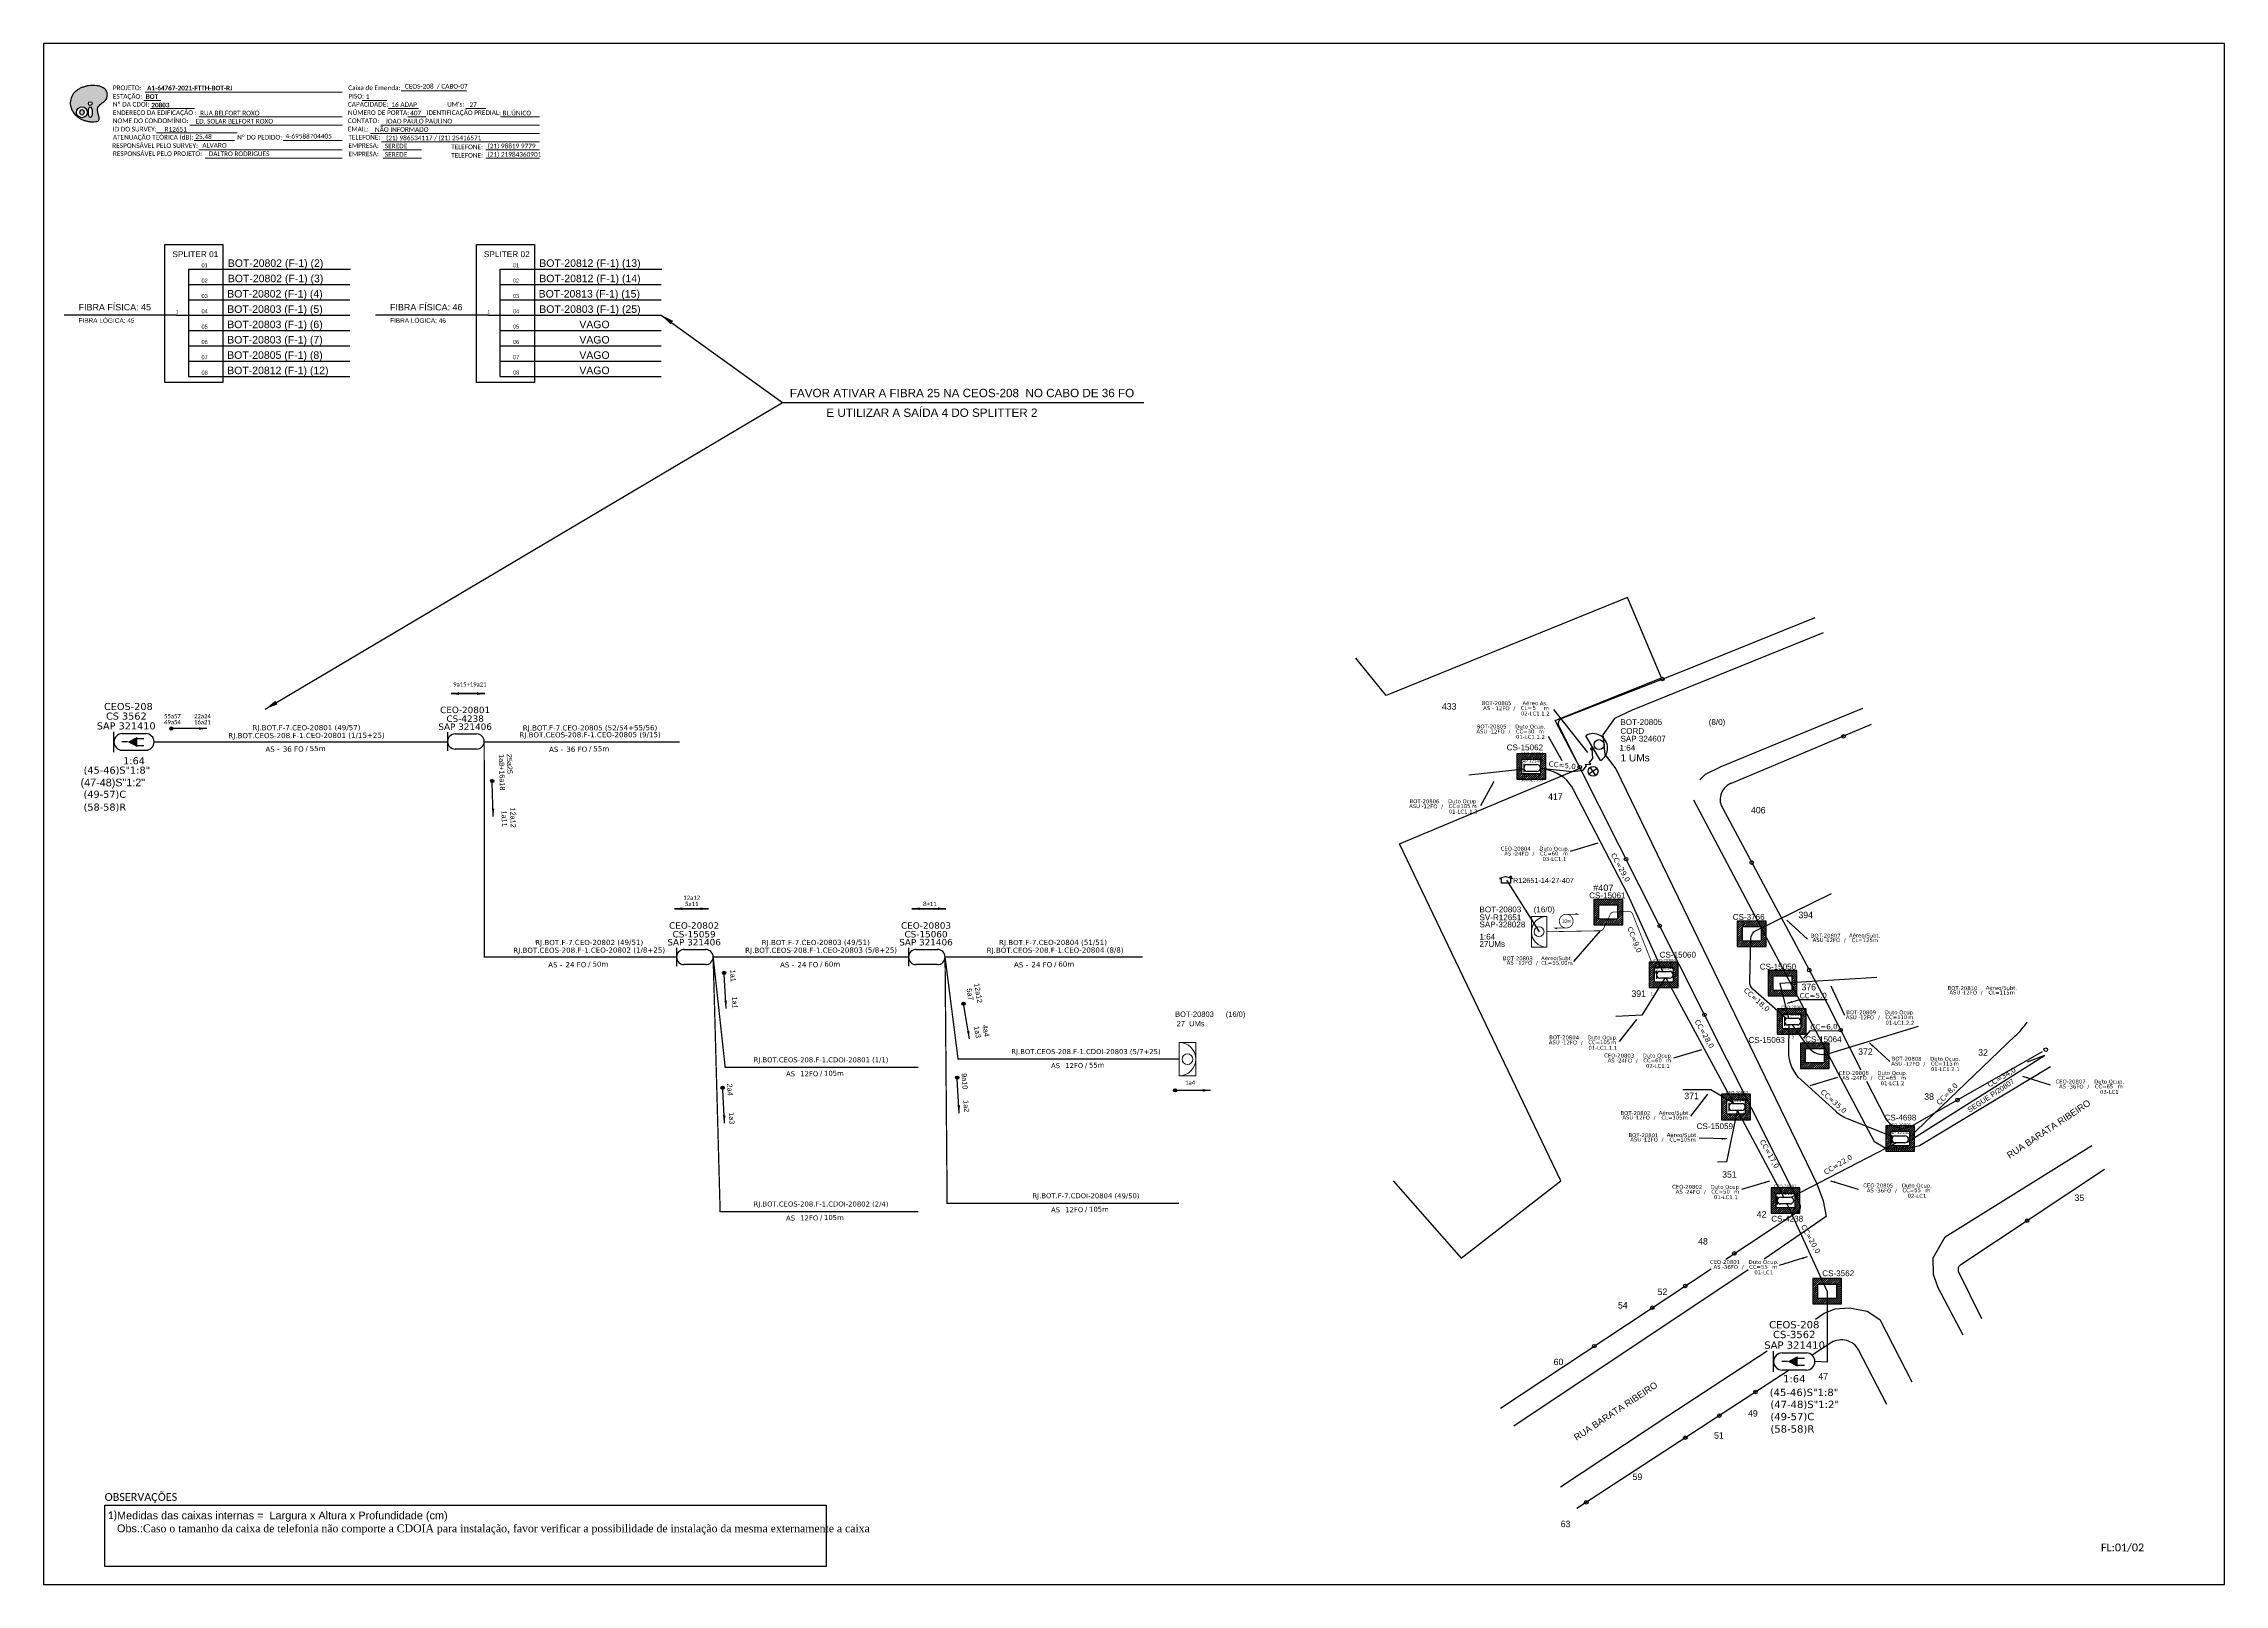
# Model space of a CAD drawing. Header units: metres. Extents: x -1286 to 434, y -500 to 94.
# Drawn here: x -1286 to -445, y -500 to 94 of the extents above; entities that cross this region are included whole.
import ezdxf
from ezdxf.enums import TextEntityAlignment as Align

# ---------------------------------------------------------------- set-up
doc = ezdxf.new("R2010")
doc.units = ezdxf.units.M
for name, color, linetype in [('10.0-Cartográfico', 252, 'Continuous'), ('10.1-Caixas Subterrâneas', 5, 'Continuous'), ('10.2-Nº Policía', 7, 'Continuous'), ('10.3-Nome das Ruas', 252, 'Continuous'), ('20.4-CEOS', 1, 'Continuous'), ('20.5-CEO', 1, 'Continuous'), ('CAP a instalar', 1, 'Continuous'), ('celulas gpon', 7, 'Continuous'), ('Folga', 1, 'Continuous'), ('label_cabos', 7, 'Continuous'), ('Legenda', 1, 'Continuous'), ('Postes Existentes NA', 1, 'Continuous'), ('Seta indicação do cabo', 7, 'Continuous'), ('surveys', 7, 'Continuous'), ('surveys legendas', 7, 'Continuous'), ('UNIFILAR', 7, 'Continuous')]:
    doc.layers.add(name, color=color, linetype=linetype)
for name, color, linetype, lineweight in [("20.0-LEGENDA DOS CDO'S", 1, 'Continuous', 0), ('20.1-CDO_INTERIOR', 1, 'Continuous', 0), ('40.1-ETIQUETAS', 1, 'Continuous', 20)]:
    doc.layers.add(name, color=color, linetype=linetype, lineweight=lineweight)
doc.layers.add('DROP DE CLIENTE', color=140, linetype='Continuous', plot=False)
doc.layers.add('EXTRA', color=50, linetype='Continuous', plot=False)
doc.styles.add('ARIAL', font='arial.ttf')
doc.styles.add('DIGICADE', font='arial.ttf')
doc.styles.add('siredit', font='verdana.ttf')
doc.styles.add('WMF-Calibri0', font='calibri.ttf')
doc.styles.add('WMF-Calibri1', font='calibrib.ttf')
doc.linetypes.add('FENCELINE1', pattern='A,0.25,-0.1,[133,ltypeshp.shx,S=0.1,R=0,X=-0.1,Y=0],-0.1,1', length=1.45)
doc.dimstyles.new('CC', dxfattribs={"dimtxt": 0.8, "dimasz": 2, "dimexe": 0.18, "dimexo": 0.0625, "dimgap": 0.09, "dimtad": 0, "dimdec": 0, "dimrnd": 1, "dimzin": 0, "dimdsep": 46, "dimtxsty": 'siredit', "dimblk": 'NONE', "dimcen": 0, "dimse1": 1, "dimse2": 1, "dimsd1": 1, "dimsd2": 1, "dimclrt": 7, "dimadec": 0, "dimazin": 0, "dimtfac": 1, "dimtdec": 0, "dimtofl": 0, "dimtmove": 0, "dimatfit": 3, "dimfxl": 0, "dimtolj": 1, "dimtzin": 0, "dimarcsym": 0})
doc.dimstyles.new('ISO-25', dxfattribs={"dimtxt": 2.5, "dimasz": 2.5, "dimexe": 1.25, "dimexo": 0.625, "dimtad": 1, "dimtxsty": 'Standard', "dimcen": 2.5, "dimadec": 0, "dimazin": 0, "dimtfac": 1, "dimtmove": 0, "dimatfit": 3, "dimfxl": 0, "dimarcsym": 0})
doc.dimstyles.get("Standard").update_dxf_attribs({"dimtxt": 0.18, "dimasz": 0.18, "dimexe": 0.18, "dimexo": 0.0625, "dimgap": 0.09, "dimtad": 0, "dimtih": 1, "dimtoh": 1, "dimdec": 4, "dimzin": 0, "dimdsep": 46, "dimtxsty": 'Standard', "dimcen": 0.09, "dimadec": 0, "dimazin": 0, "dimtfac": 1, "dimtdec": 4, "dimtofl": 0, "dimtmove": 0, "dimatfit": 3, "dimfxl": 0, "dimtolj": 1, "dimtzin": 0, "dimarcsym": 0})

# ---------------------------------------------------------------- blocks, each defined once
blk = doc.blocks.new('DV')
at = {"linetype": 'Continuous'}
blk.add_circle((0, 0), 0.00000275, dxfattribs=at)
blk = doc.blocks.new('*X8')
at = {"color": 0, "linetype": 'Continuous'}
for p, q in [((-1.25, 0.34099), (-0.49099, 1.1)), ((-1.25, 0.517767), (-0.667767, 1.1)), ((-1.25, 0.694544), (-0.844544, 1.1)), ((-1.25, 0.87132), (-1.02132, 1.1)), ((-1.25, 1.048097), (-1.198097, 1.1)), ((-1.25, 0.164214), (-0.8035, 0.610714)), ((-1.25, -0.012563), (-0.8035, 0.433937)), ((-1.25, -0.18934), (-0.8035, 0.25716)), ((-1.25, -0.366117), (-0.8035, 0.080383)), ((-0.789214, 0.625), (-0.314214, 1.1)), ((-0.612437, 0.625), (-0.137437, 1.1)), ((-0.43566, 0.625), (0.03934, 1.1)), ((-0.258883, 0.625), (0.216117, 1.1)), ((-0.082107, 0.625), (0.392893, 1.1)), ((0.09467, 0.625), (0.56967, 1.1)), ((0.271447, 0.625), (0.746447, 1.1)), ((0.448223, 0.625), (0.923223, 1.1)), ((0.625, 0.625), (1.1, 1.1)), ((0.801777, 0.625), (1.25, 1.073223)), ((0.8035, 0.449947), (1.25, 0.896447)), ((0.8035, 0.27317), (1.25, 0.71967)), ((0.8035, 0.096393), (1.25, 0.542893)), ((0.8035, -0.080383), (1.25, 0.366117)), ((0.8035, -0.25716), (1.25, 0.18934)), ((0.8035, -0.433937), (1.25, 0.012563)), ((-1.25, -0.542893), (-0.8035, -0.096393)), ((-1.25, -0.71967), (-0.8035, -0.27317)), ((-1.25, -0.896447), (-0.8035, -0.449947)), ((-1.25, -1.073223), (-0.801777, -0.625)), ((-1.1, -1.1), (-0.625, -0.625)), ((-0.923223, -1.1), (-0.448223, -0.625)), ((-0.746447, -1.1), (-0.271447, -0.625)), ((-0.56967, -1.1), (-0.09467, -0.625)), ((-0.392893, -1.1), (0.082107, -0.625)), ((-0.216117, -1.1), (0.258883, -0.625)), ((-0.03934, -1.1), (0.43566, -0.625)), ((0.137437, -1.1), (0.612437, -0.625)), ((0.314214, -1.1), (0.789214, -0.625)), ((0.49099, -1.1), (1.25, -0.34099)), ((0.667767, -1.1), (1.25, -0.517767)), ((0.8035, -0.610714), (1.25, -0.164214)), ((0.844544, -1.1), (1.25, -0.694544)), ((1.02132, -1.1), (1.25, -0.87132)), ((1.198097, -1.1), (1.25, -1.048097))]:
    blk.add_line(p, q, dxfattribs=at)
blk = doc.blocks.new('MANHOLE_MQ')
at = {"color": 0, "linetype": 'Continuous'}
for p, q in [((0.00000623, 0.00000569), (-0.00000627, 0.00000569)), ((-0.00000627, 0.00000569), (-0.00000627, -0.00000531)), ((-0.00000404, 0.00000331), (0.00000399, 0.00000331)), ((-0.00000404, -0.00000294), (-0.00000404, 0.00000331)), ((0.00000399, 0.00000331), (0.00000399, -0.00000294)), ((0.00000623, -0.00000531), (0.00000623, 0.00000569)), ((-0.00000627, -0.00000531), (0.00000623, -0.00000531)), ((0.00000399, -0.00000294), (-0.00000404, -0.00000294)), ((0.00000399, -0.00000294), (0.00000399, -0.00000294))]:
    blk.add_line(p, q, dxfattribs=at)
at = {"color": 0, "linetype": 'Continuous', "xscale": 5e-06, "yscale": 5e-06, "zscale": 1e-05}
blk.add_blockref('*X8', (-0.00000002, 0.00000019), dxfattribs=at)
blk = doc.blocks.new('*U38')
at = {"color": 10}
for points in [[(41172, 12883), (40951, 13058)], [(40974, 12860), (41149, 13081)]]:
    blk.add_lwpolyline(points, dxfattribs=at)
blk.add_circle((41062, 12971), 141, dxfattribs=at)
blk = doc.blocks.new('Inst CDOE-8 CAIXA DIST OPT CDOE 48F_8D C_SPL OPTAP')
at = {"layer": "20.0-LEGENDA DOS CDO'S", "color": 0, "style": 'ARIAL'}
for tag, p, height in [('FID', (0.12, 5.25), 0.8), ('FIBRAS_UTILIZADAS', (2.38, 5.26), 0.8), ('SAP', (0.12, 2.96), 0.8), ('CORDOALHA', (0.12, 4.02), 0.8), ('1:XX', (-0.01, 1.7), 0.8), ('UMS', (0.14, 0.22), 1)]:
    blk.add_attdef(tag, p, '', height=height, rotation=0.118, dxfattribs=at)
at = {"layer": "20.0-LEGENDA DOS CDO'S", "color": 0}
for tag, p, style, flags in [('ID_ATIVIDADE', (0.12, 6.47), 'ARIAL', 3), ('FATOR', (7.92, 6.47), 'ARIAL', 1), ('QTDE', (0.23, -0.97), 'DIGICADE', 3)]:
    blk.add_attdef(tag, p, '', height=0.8, rotation=0.118, dxfattribs=dict(at, style=style, flags=flags))
blk = doc.blocks.new('_None')
blk = doc.blocks.new('Inst CB DT OCUP CFOA-SM-AS-80-TS-24')
at = {"layer": 'label_cabos', "color": 0, "style": 'siredit'}
for tag, flags, p in [('ID_ATIVIDADE', 3, (1.31, 2.67)), ('FATOR', 1, (11.56, 2.55))]:
    blk.add_attdef(tag, text='', height=1, rotation=359.69, dxfattribs=dict(at, flags=flags)).set_placement(p, align=Align.MIDDLE_CENTER)
for tag, p in [('TIPO_CABO', (1.76, 0)), ('DESTINO_CABO', (3.13, 1.26)), ('CABO', (4.69, -0.05)), ('/', (7.71, -0.05)), ('LANCE', (10.91, 0)), ('TIPO_CABO', (13.11, 1.24)), ('UND', (15.96, 0)), ('FID', (13.15, -1.41))]:
    blk.add_attdef(tag, text='', height=1, rotation=359.69, dxfattribs=at).set_placement(p, align=Align.MIDDLE_CENTER)
blk.add_attdef('QTDE', (12.43, -0.47), '', height=1, rotation=359.69, dxfattribs=at)
blk = doc.blocks.new('LEGENDA DOS CABOS')
at = {"layer": 'EXTRA', "color": 0, "style": 'siredit'}
for tag, p in [('ID', (4.6, 0.97)), ('XX', (9.03, 0.97))]:
    blk.add_attdef(tag, text='', height=0.48, rotation=359.69, dxfattribs=at).set_placement(p, align=Align.MIDDLE_CENTER)
at = {"layer": 'Legenda', "color": 0, "style": 'siredit'}
for tag, p in [('TIPO_CABO', (1.31, 0)), ('CABO', (4.69, -0.05)), ('/', (6.81, -0.05)), ('METROS', (10.03, -0.05))]:
    blk.add_attdef(tag, text='', height=0.8, rotation=359.69, dxfattribs=at).set_placement(p, align=Align.MIDDLE_CENTER)
blk = doc.blocks.new('Inst CB DT OCUP CFOA-SM-ASU-120-S-12')
at = {"layer": 'label_cabos', "color": 0, "style": 'siredit'}
for tag, flags, p in [('ID_ATIVIDADE', 3, (1.31, 2.67)), ('FATOR', 1, (11.56, 2.55))]:
    blk.add_attdef(tag, text='', height=1, rotation=359.69, dxfattribs=dict(at, flags=flags)).set_placement(p, align=Align.MIDDLE_CENTER)
for tag, p in [('TIPO_CABO', (1.26, 0)), ('DESTINO_CABO', (3.13, 1.26)), ('CABO', (4.69, -0.05)), ('/', (7.71, -0.05)), ('LANCE', (10.91, 0)), ('TIPO_CABO', (13.11, 1.24)), ('UND', (15.96, 0)), ('FID', (13.15, -1.41))]:
    blk.add_attdef(tag, text='', height=1, rotation=359.69, dxfattribs=at).set_placement(p, align=Align.MIDDLE_CENTER)
blk.add_attdef('QTDE', (12.43, -0.47), '', height=1, rotation=359.69, dxfattribs=at)
blk = doc.blocks.new('Inst CB AS CFOA-SM-AS-120-S-12 A')
at = {"layer": 'label_cabos', "color": 0, "style": 'siredit'}
for tag, flags, p in [('ID_ATIVIDADE', 3, (1.31, 2.67)), ('FATOR', 1, (11.56, 2.55))]:
    blk.add_attdef(tag, text='', height=1, rotation=359.69, dxfattribs=dict(at, flags=flags)).set_placement(p, align=Align.MIDDLE_CENTER)
for tag, p in [('TIPO_CABO', (1.26, 0)), ('DESTINO_CABO', (3.13, 1.26)), ('CABO', (4.69, -0.05)), ('/', (7.71, -0.05)), ('LANCE', (10.81, 0)), ('TIPO_CABO', (13.11, 1.24)), ('UND', (15.96, 0)), ('FID', (13.15, -1.41))]:
    blk.add_attdef(tag, text='', height=1, rotation=359.69, dxfattribs=at).set_placement(p, align=Align.MIDDLE_CENTER)
blk.add_attdef('QTDE', (12.43, -0.47), '', height=1, rotation=359.69, dxfattribs=at)
blk = doc.blocks.new('Inst CB DT OCUP CFOA-SM-AS-80-TS-36')
at = {"layer": 'label_cabos', "color": 0, "style": 'siredit'}
for tag, flags, p in [('ID_ATIVIDADE', 3, (1.31, 2.67)), ('FATOR', 1, (11.56, 2.55))]:
    blk.add_attdef(tag, text='', height=1, rotation=359.69, dxfattribs=dict(at, flags=flags)).set_placement(p, align=Align.MIDDLE_CENTER)
for tag, p in [('TIPO_CABO', (1.76, 0)), ('DESTINO_CABO', (3.13, 1.26)), ('CABO', (4.69, -0.05)), ('/', (7.71, -0.05)), ('LANCE', (10.91, 0)), ('TIPO_CABO', (13.11, 1.24)), ('UND', (15.96, 0)), ('FID', (13.15, -1.41))]:
    blk.add_attdef(tag, text='', height=1, rotation=359.69, dxfattribs=at).set_placement(p, align=Align.MIDDLE_CENTER)
blk.add_attdef('QTDE', (12.43, -0.47), '', height=1, rotation=359.69, dxfattribs=at)
blk = doc.blocks.new('*U34')
at = {"layer": '20.4-CEOS'}
for p, q in [((-4.54, 1.19), (-1.19, 1.19)), ((-1.19, -1.19), (-4.54, -1.19))]:
    blk.add_line(p, q, dxfattribs=at)
for points in [[(-5.73, -1.43), (-5.73, 1.44)], [(-3.79, 0), (-4.59, 0)], [(-2.47, 0.48), (-1.45, 0.48)], [(-2.47, -0.52), (-1.45, -0.52)]]:
    blk.add_lwpolyline(points, dxfattribs=at)
blk.add_lwpolyline([(-3.79, 0, 0, 1.47, 0), (-2.41, 0, 1.47, 1.47, 0)], format="xyseb", dxfattribs=at)
for centre, start, end in [((-4.54, 0), 90, 270), ((-1.19, 0), 270, 90)]:
    blk.add_arc(centre, 1.19, start, end, dxfattribs=at)
at = {"layer": '20.4-CEOS', "color": 7, "style": 'siredit'}
for tag, p in [('LOCAL', (-2.86, 4.24)), ('FID', (-2.86, 5.6)), ('SAP', (-2.81, 2.77)), ('RACIO_SPLITAGEM', (-2.86, -1.88))]:
    blk.add_attdef(tag, text='', height=1.01, dxfattribs=at).set_placement(p, align=Align.TOP_CENTER)
for tag, flags, p in [('ID_ATIVIDADE', 3, (-2.86, -3.58)), ('FATOR', 1, (-2.86, -4.89))]:
    blk.add_attdef(tag, text='', height=1.01, dxfattribs=dict(at, flags=flags)).set_placement(p, align=Align.TOP_CENTER)
at = {"layer": '20.4-CEOS', "color": 7, "style": 'siredit', "flags": 3}
blk.add_attdef('QTDE', (-4.97, -7.12), '', height=1.01, dxfattribs=at)
blk = doc.blocks.new('*U33')
at = {"layer": '20.4-CEOS', "color": 7, "style": 'siredit'}
for tag, p in [('FIBRAS_SPLITTER', (0, 0)), ('FIBRAS_TOP_C', (0, -4.13)), ('RESERVA_FINAIS', (0, -5.46))]:
    blk.add_attdef(tag, p, '', height=1.01, dxfattribs=at)
for tag, p, flags in [('ID_ATIVIDADE', (0, -6.77), 3), ('QTDE', (0, -9.4), 1), ('FATOR', (0, -8.09), 1), ('FID', (0, -10.71), 1)]:
    blk.add_attdef(tag, p, '', height=1.01, dxfattribs=dict(at, flags=flags))
blk = doc.blocks.new('*U39')
at = {"layer": '20.4-CEOS', "color": 7, "style": 'siredit'}
blk.add_attdef('FIBRAS_SPLITTER', (0, 0), '', height=1.01, dxfattribs=at)
for tag, p, flags in [('ID_ATIVIDADE', (0, -1.48), 3), ('FATOR', (0, -2.79), 1), ('QTDE', (0, -4.11), 1), ('FID', (0, -5.42), 1)]:
    blk.add_attdef(tag, p, '', height=1.01, dxfattribs=dict(at, flags=flags))
blk = doc.blocks.new('A$C07E14978')
at = {"layer": 'Folga', "color": 0, "const_width": 0.137}
for points in [[(2.23, 0.28), (0.03, 0.28), (0.47, 0.06)], [(2.23, 2.92), (4.42, 2.92), (3.98, 3.13)]]:
    blk.add_lwpolyline(points, dxfattribs=at)
at = {"layer": 'Folga', "color": 0, "const_width": 0.146}
blk.add_lwpolyline([(2.23, 2.92, 1.000012), (2.23, 0.28, 0.999978)], format="xyb", close=True, dxfattribs=at)
at = {"layer": 'Folga', "color": 0}
blk.add_text('10m', height=0.659, dxfattribs=at).set_placement((1.38, 1.27))
blk = doc.blocks.new('ETIQUETA_RS5F')
at = {"layer": '40.1-ETIQUETAS', "color": 0, "style": 'siredit'}
blk.add_text('/', height=1.5, dxfattribs=at).set_placement((1.58, -1.95), align=Align.MIDDLE_RIGHT)
for tag, p in [('ETIQUETA_R_SECUNDARIA', (1.21, 2.1)), ('ETIQUETA_R_PRIMARIA', (1.21, 4.1)), ('F_ATIVAS/F_MORTAS', (1.14, -4.24))]:
    blk.add_attdef(tag, text='', height=1.5, dxfattribs=at).set_placement(p, align=Align.MIDDLE_CENTER)
for tag, p in [('TIPO_CABO', (-6.58, -2.12)), ('CAP_CABO', (0.4, -2.09))]:
    blk.add_attdef(tag, text='', height=1.5, dxfattribs=at).set_placement(p, align=Align.MIDDLE_RIGHT)
blk.add_attdef('METROS', text='', height=1.5, dxfattribs=at).set_placement((2.14, -1.95), align=Align.MIDDLE_LEFT)
for tag, p in [('FUSÃO_1', (0.85, -8.39)), ('FUSÃO_2', (0.85, -10.6)), ('FUSÃO_3', (0.85, -12.93)), ('FUSÃO_4', (0.85, -15.14)), ('FUSÃO_5', (0.85, -17.16))]:
    blk.add_attdef(tag, text='', height=1.5, dxfattribs=at).set_placement(p, align=Align.CENTER)
blk = doc.blocks.new('OI')
h = blk.add_hatch(color=40)
edge = h.paths.add_edge_path()
edge.add_spline(control_points=[(4.35, -0.67), (3.92, -0.99), (3.26, -1.5), (2.81, -2.59), (2.9, -3.5), (3.06, -4.27), (3.31, -4.85), (3.37, -5.39), (3.4, -5.88), (3.2, -6.4), (2.54, -6.61), (1.65, -6.63), (0.55, -6.67), (-0.56, -6.42), (-1.61, -6.14), (-2.77, -5.61), (-3.92, -4.77), (-4.89, -3.7), (-5.34, -2.65), (-5.6, -1.94), (-5.85, -0.96), (-5.71, 0.47), (-5.1, 2.02), (-4.14, 3.02), (-3.3, 3.61), (-2.37, 4.16), (-1.36, 4.44), (-0.56, 4.7), (0.79, 4.85), (2.24, 4.97), (3.79, 4.57), (4.67, 4.21), (5.44, 3.65), (5.76, 2.99), (6.03, 2.21), (6.01, 1.46), (5.72, 0.64), (5.31, 0.08), (4.88, -0.38), (4.51, -0.55), (4.35, -0.67)], knot_values=[0, 0, 0, 0, 1.60434, 2.417191, 3.427595, 4.282808, 4.776746, 5.304182, 5.888771, 6.258406, 6.858137, 7.79129, 8.986195, 10.124242, 11.187857, 12.242908, 13.953784, 15.414161, 16.515391, 17.349188, 17.675853, 19.552021, 21.515531, 22.568638, 23.63245, 24.621084, 25.782718, 26.745347, 27.142653, 29.870543, 31.004649, 31.921532, 32.709589, 33.801391, 34.042471, 35.192333, 35.971461, 36.628871, 37.254359, 37.836911, 37.836911, 37.836911, 37.836911], degree=3, periodic=0)
h.paths.add_polyline_path([(1.13, -0.87, -1), (-0.04, -0.87, -1)], flags=16)
edge = h.paths.add_edge_path(flags=16)
edge.add_ellipse((0.56, -3.59), major_axis=(-0.02, 1.71), ratio=0.361305, start_angle=0, end_angle=360)
h.paths.add_polyline_path([(-0.36, -3.62, -1), (-3.8, -3.62, -1)], flags=16)
edge = h.paths.add_edge_path(flags=0)
edge.add_ellipse((-2.08, -3.62), major_axis=(0, 0.885), ratio=0.758294, start_angle=0, end_angle=360)
at = {"color": 40}
for centre, radius in [((-2.08, -3.62), 1.72), ((0.54, -0.87), 0.587)]:
    blk.add_circle(centre, radius, dxfattribs=at)
blk.add_ellipse((-2.08, -3.62), major_axis=(0, 0.885), ratio=0.758294, start_param=-3.141592653589792, end_param=3.141592653589792, dxfattribs=at)
blk.add_ellipse((0.56, -3.59), major_axis=(-0.02, 1.71), ratio=0.361305, dxfattribs=at)
at = {"color": 40, "start_tangent": (-0.800898, -0.598801), "end_tangent": (-0.800898, -0.598801)}
blk.add_spline([(4.35, -0.67), (3.2, -1.78), (2.9, -2.54), (2.92, -3.55), (3.12, -4.38), (3.28, -4.85), (3.37, -5.37), (3.35, -5.95), (3.2, -6.29), (2.66, -6.55), (1.73, -6.63), (0.54, -6.62), (-0.58, -6.41), (-1.6, -6.11), (-2.56, -5.67), (-3.95, -4.67), (-4.89, -3.56), (-5.37, -2.56), (-5.64, -1.78), (-5.72, -1.46), (-5.63, 0.42), (-4.84, 2.22), (-4.13, 2.99), (-3.27, 3.62), (-2.4, 4.09), (-1.3, 4.47), (-0.37, 4.72), (0.02, 4.77), (2.75, 4.8), (3.85, 4.53), (4.69, 4.16), (5.31, 3.68), (5.85, 2.73), (5.93, 2.5), (5.94, 1.35), (5.67, 0.62), (5.29, 0.08), (4.84, -0.36), (4.35, -0.67)], degree=3, dxfattribs=at)
blk = doc.blocks.new('SETA 2')
at = {"layer": 'Seta indicação do cabo'}
h = blk.add_hatch(color=256, dxfattribs=at)
h.dxf.hatch_style = 1
h.paths.add_polyline_path([(348.974, 271.648, 1), (348.848, 271.648, 1)])
blk.add_circle((348.911, 271.648), 0.0626, dxfattribs=at)
blk.add_leader([(350.279, 271.648), (348.974, 271.648)], dimstyle='CC', override={"dimasz": 0.3}, dxfattribs=at)

msp = doc.modelspace()

# ---------------------------------------------------------------- linework, layer by layer
at = {"color": 0}
for p, q in [((-1262.5, -469.23), (-984.25, -469.23)), ((-1262.5, -492.93), (-1262.5, -469.23)), ((-984.25, -469.23), (-984.25, -492.93)), ((-984.25, -492.93), (-1262.5, -492.93))]:
    msp.add_line(p, q, dxfattribs=at)
msp.add_lwpolyline([(-1286.07, -499.81), (-445.07, -499.81), (-445.07, 94.19), (-1286.07, 94.19)], close=True)
at = {"color": 7, "lineweight": 0}
for points in [[(-1148.15, 76.01), (-1123.01, 76.01)], [(-1247.47, 72.24), (-1240.92, 72.24)], [(-1246.96, 75.52), (-1170.98, 75.52)], [(-1244.81, 69.17), (-1227.84, 69.17)], [(-1163.19, 72.28), (-1153.71, 72.28)], [(-1153.14, 69.17), (-1141.52, 69.17)], [(-1123.2, 69.17), (-1115.53, 69.17)], [(-1242.49, 59.75), (-1211.44, 59.75)], [(-1229.65, 62.82), (-1170.98, 62.82)], [(-1226.24, 65.93), (-1170.98, 65.93)], [(-1160.06, 59.58), (-1094.8, 59.58)], [(-1156.02, 62.82), (-1094.8, 62.82)], [(-1145.56, 65.93), (-1138.61, 65.93)], [(-1109.86, 65.93), (-1094.82, 65.93)], [(-1227.96, 56.79), (-1212.45, 56.79)], [(-1226.24, 53.23), (-1170.98, 53.23)], [(-1193.73, 56.79), (-1170.96, 56.79)], [(-1155.78, 56.34), (-1094.8, 56.34)], [(-1155.17, 53.23), (-1140.37, 53.23)], [(-1115.57, 53.23), (-1094.8, 53.23)], [(-1223.75, 49.99), (-1170.98, 49.99)], [(-1155.17, 49.99), (-1140.37, 49.99)], [(-1115.57, 49.99), (-1094.8, 49.99)]]:
    msp.add_lwpolyline(points, dxfattribs=at)
at = {"color": 7}
for points in [[(-1239.27, 16.8), (-1216.89, 16.8), (-1216.89, -36.42), (-1239.27, -36.42)], [(-1119.17, 16.8), (-1096.79, 16.8), (-1096.79, -36.42), (-1119.17, -36.42)]]:
    msp.add_lwpolyline(points, close=True, dxfattribs=at)
at = {"layer": '10.0-Cartográfico'}
for points in [[(-662.2, -150.34), (-675.27, -119.35), (-768.37, -157.11), (-779.98, -142.79)], [(-637.35, -374.41), (-609.56, -356.03), (-609.42, -355.93), (-609.3, -355.83), (-609.18, -355.71), (-609.07, -355.6), (-608.97, -355.47), (-608.88, -355.34), (-608.79, -355.2), (-608.72, -355.06), (-608.66, -354.91), (-608.62, -354.76), (-608.58, -354.61), (-608.55, -354.45), (-608.54, -354.3), (-608.54, -354.14), (-608.54, -353.98), (-608.57, -353.83), (-608.6, -353.67), (-608.64, -353.52), (-608.7, -353.37), (-608.76, -353.23), (-655.21, -261.07), (-701.68, -168.85), (-701.74, -168.7), (-701.79, -168.56), (-701.83, -168.41), (-701.86, -168.25), (-701.88, -168.1), (-701.88, -167.94), (-701.87, -167.79), (-701.86, -167.63), (-701.83, -167.48), (-701.79, -167.33), (-701.74, -167.18), (-701.67, -167.04), (-701.6, -166.9), (-701.52, -166.76), (-701.42, -166.63), (-701.32, -166.51), (-701.21, -166.39), (-701.09, -166.29), (-700.96, -166.18), (-700.83, -166.09), (-700.69, -166.01), (-700.54, -165.93), (-700.39, -165.87), (-655.97, -148.49), (-602.92, -127)], [(-599.83, -132.9), (-673.51, -162.74), (-680.27, -165.97), (-684.72, -172.31), (-684.05, -179.91), (-679.73, -185.37), (-602.18, -345.41), (-599.83, -351.94), (-598.61, -357.96), (-622.61, -374.44)], [(-765.58, -344.21), (-739.44, -374.1), (-700.93, -344.29), (-763.13, -214.25), (-693.56, -185.09), (-703.13, -166.72), (-662.2, -150.34)], [(-639.17, -184.54), (-584.56, -162.04)], [(-581.25, -168.36), (-635.23, -190.99), (-635.47, -191.11), (-636.13, -191.45), (-636.76, -191.87), (-637.34, -192.33), (-637.87, -192.86), (-638.33, -193.43), (-638.71, -194.04), (-639.02, -194.68), (-639.28, -195.37), (-639.45, -196.05), (-639.53, -196.77), (-639.55, -197.48), (-639.47, -198.18), (-639.31, -198.88), (-639.08, -199.56), (-638.78, -200.21)], [(-647.3, -189.62), (-645.19, -187.42), (-639.17, -184.54)], [(-512.13, -300.26), (-562.58, -330.68), (-566.81, -331.82), (-571.4, -332.13), (-575.86, -331.67), (-580, -329.14), (-649.66, -197.52), (-649.66, -197.51)], [(-638.78, -200.21), (-598.43, -275.56), (-585.21, -301.49)], [(-583.04, -305.75), (-575.77, -320.03), (-575.4, -320.66), (-574.95, -321.24), (-574.45, -321.78), (-573.9, -322.27), (-573.29, -322.69), (-572.62, -323.07), (-571.93, -323.36), (-571.22, -323.6), (-570.46, -323.77), (-569.7, -323.85), (-568.94, -323.89), (-568.16, -323.81), (-567.42, -323.69), (-566.67, -323.48), (-565.96, -323.22), (-565.28, -322.87), (-515.22, -294.37)], [(-584.22, -303.45), (-584.04, -303.8)], [(-552.69, -365.85), (-496.23, -330.6)], [(-491.35, -339.92), (-546.76, -376.57), (-546.98, -376.71), (-547.15, -376.89), (-547.32, -377.08), (-547.46, -377.26), (-547.58, -377.47), (-547.68, -377.69), (-547.75, -377.92), (-547.77, -378.17), (-547.79, -378.4), (-547.79, -378.62), (-547.73, -378.87), (-547.68, -379.1), (-547.58, -379.35)], [(-545.83, -403.75), (-555.44, -385.45), (-557.24, -380.28), (-557.33, -373.89), (-552.69, -365.85)], [(-724.26, -431.9), (-642.96, -378.12)], [(-628.69, -378.57), (-719.04, -438.76)], [(-547.58, -379.35), (-538.74, -397.3)], [(-602.76, -397.51), (-599.39, -395.31), (-595.2, -393.64), (-589.58, -393.25), (-582.89, -394.47), (-577.93, -397.66), (-565.55, -421.68)], [(-701.14, -462.22), (-659.7, -434.79), (-621.42, -409.73)], [(-575.22, -430.48), (-586.15, -409.4), (-586.5, -408.79), (-586.95, -408.18), (-587.45, -407.64), (-588.02, -407.18), (-588.61, -406.73), (-589.28, -406.37), (-589.97, -406.06), (-590.7, -405.82), (-591.44, -405.65), (-592.2, -405.57), (-592.99, -405.55), (-593.74, -405.61), (-594.5, -405.73), (-595.23, -405.94), (-595.94, -406.22), (-596.62, -406.55), (-596.98, -406.78), (-604.07, -411.4)], [(-612.97, -417.2), (-694.79, -470.54)]]:
    msp.add_lwpolyline(points, dxfattribs=at)
at = {"layer": '20.1-CDO_INTERIOR', "lineweight": 18}
msp.add_lwpolyline([(-712.31, -254.14), (-712.32, -242.29), (-706.39, -242.29), (-706.39, -254.14)], close=True, dxfattribs=at)
at = {"layer": '20.1-CDO_INTERIOR', "color": 1, "lineweight": 18}
msp.add_lwpolyline([(-841.73, -303.77), (-841.73, -290.84), (-848.19, -290.84), (-848.19, -303.77)], close=True, dxfattribs=at)
at = {"layer": '20.1-CDO_INTERIOR', "lineweight": 18}
msp.add_circle((-709.35, -248.21), 1.9, dxfattribs=at)
at = {"layer": '20.1-CDO_INTERIOR', "color": 1, "lineweight": 18}
msp.add_circle((-844.96, -297.31), 2.07, dxfattribs=at)
at = {"layer": '20.1-CDO_INTERIOR', "lineweight": 18}
msp.add_arc((-706.39, -248.21), 5.93, 90.02759, 270.02759, dxfattribs=at)
at = {"layer": '20.1-CDO_INTERIOR', "color": 1, "lineweight": 18}
msp.add_arc((-848.19, -297.31), 6.46, 270, 90, dxfattribs=at)
at = {"layer": '20.4-CEOS', "color": 5}
for p, q in [((-1255.71, -171.81), (-1246.68, -171.81)), ((-1246.68, -178.26), (-1255.71, -178.26)), ((-615.6, -410.56), (-606.28, -410.56)), ((-615.6, -410.56), (-606.28, -410.56)), ((-606.28, -417.2), (-615.6, -417.2)), ((-606.28, -417.2), (-615.6, -417.2))]:
    msp.add_line(p, q, dxfattribs=at)
for points in [[(-1258.93, -178.92), (-1258.93, -171.15)], [(-1253.69, -175.03), (-1255.86, -175.03)], [(-1250.12, -173.76), (-1247.38, -173.76)], [(-1250.12, -176.44), (-1247.38, -176.44)], [(-618.93, -417.89), (-618.93, -409.87)], [(-618.93, -417.89), (-618.93, -409.87)], [(-613.52, -413.88), (-615.76, -413.88)], [(-613.52, -413.88), (-615.76, -413.88)], [(-609.84, -412.56), (-607.01, -412.56)], [(-609.84, -412.56), (-607.01, -412.56)], [(-609.84, -415.33), (-607.01, -415.33)], [(-609.84, -415.33), (-607.01, -415.33)]]:
    msp.add_lwpolyline(points, dxfattribs=at)
for points in [[(-1253.69, -175.03, 0, 3.98, 0), (-1249.96, -175.03, 3.98, 3.98, 0)], [(-613.52, -413.88, 0, 4.1, 0), (-609.67, -413.88, 4.1, 4.1, 0)], [(-613.52, -413.88, 0, 4.1, 0), (-609.67, -413.88, 4.1, 4.1, 0)]]:
    msp.add_lwpolyline(points, format="xyseb", dxfattribs=at)
for centre, radius, start, end in [((-1255.71, -175.03), 3.22, 90, 270), ((-1246.68, -175.03), 3.22, 270, 90), ((-615.6, -413.88), 3.32, 90, 270), ((-615.6, -413.88), 3.32, 90, 270), ((-606.28, -413.88), 3.32, 270, 90), ((-606.28, -413.88), 3.32, 270, 90)]:
    msp.add_arc(centre, radius, start, end, dxfattribs=at)
at = {"layer": '20.5-CEO', "color": 5}
for p, q in [((-1127.32, -171.93), (-1119.1, -171.93)), ((-1119.1, -177.79), (-1127.32, -177.79)), ((-1039.01, -255.02), (-1030.79, -255.02)), ((-949.59, -255.02), (-941.36, -255.02)), ((-1030.79, -260.88), (-1039.01, -260.88)), ((-941.36, -260.88), (-949.59, -260.88)), ((-662.73, -263.47), (-659.01, -263.47)), ((-659.01, -266.12), (-662.73, -266.12)), ((-616.21, -350.49), (-612.49, -350.49)), ((-612.49, -353.14), (-616.21, -353.14))]:
    msp.add_line(p, q, dxfattribs=at)
at = {"layer": '20.5-CEO', "color": 7}
for p, q in [((-713.89, -183.76), (-710.18, -183.76)), ((-710.18, -186.41), (-713.89, -186.41)), ((-613.41, -281.5), (-609.69, -281.5)), ((-609.69, -284.15), (-613.41, -284.15)), ((-634.86, -314.44), (-631.14, -314.44)), ((-631.14, -317.08), (-634.86, -317.08)), ((-571.98, -326.92), (-568.26, -326.92)), ((-568.26, -329.57), (-571.98, -329.57))]:
    msp.add_line(p, q, dxfattribs=at)
at = {"layer": '20.5-CEO', "color": 5}
for points in [[(-1130.26, -171.32), (-1130.26, -178.39)], [(-1041.94, -254.42), (-1041.94, -261.49)], [(-952.52, -254.42), (-952.52, -261.49)], [(-664.05, -263.2), (-664.05, -266.4)], [(-617.53, -350.22), (-617.53, -353.41)]]:
    msp.add_lwpolyline(points, dxfattribs=at)
at = {"layer": '20.5-CEO', "color": 7}
for points in [[(-715.22, -183.49), (-715.22, -186.68)], [(-614.73, -281.23), (-614.73, -284.42)], [(-636.18, -314.16), (-636.18, -317.36)], [(-573.3, -326.65), (-573.3, -329.84)]]:
    msp.add_lwpolyline(points, dxfattribs=at)
at = {"layer": '20.5-CEO', "color": 5}
for centre, radius, start, end in [((-1127.32, -174.86), 2.93, 90, 270), ((-1119.1, -174.86), 2.93, 270, 90), ((-1039.01, -257.95), 2.93, 90, 270), ((-1030.79, -257.95), 2.93, 270, 90), ((-949.59, -257.95), 2.93, 90, 270), ((-941.36, -257.95), 2.93, 270, 90), ((-662.73, -264.8), 1.32, 90, 270), ((-659.01, -264.8), 1.32, 270, 90), ((-616.21, -351.82), 1.32, 90, 270), ((-612.49, -351.82), 1.32, 270, 90)]:
    msp.add_arc(centre, radius, start, end, dxfattribs=at)
at = {"layer": '20.5-CEO', "color": 7}
for centre, start, end in [((-713.89, -185.09), 90, 270), ((-710.18, -185.09), 270, 90), ((-613.41, -282.82), 90, 270), ((-609.69, -282.82), 270, 90), ((-634.86, -315.76), 90, 270), ((-631.14, -315.76), 270, 90), ((-571.98, -328.24), 90, 270), ((-568.26, -328.24), 270, 90)]:
    msp.add_arc(centre, 1.32, start, end, dxfattribs=at)
at = {"layer": 'CAP a instalar', "color": 7}
msp.add_line((-685.64, -182.21), (-691.34, -172.61), dxfattribs=at)
at = {"layer": 'CAP a instalar', "color": 5, "ltscale": 30, "const_width": 0.5}
for points in [[(-1243.45, -175.03), (-1243.45, -175.03), (-1207.7, -175.04)], [(-1207.7, -175.04), (-1130.25, -175.04)], [(-1116.17, -175.04), (-1116.1, -257.95), (-1041.94, -257.95)], [(-1027.86, -257.95), (-952.52, -257.95)]]:
    msp.add_lwpolyline(points, dxfattribs=at)
at = {"layer": 'CAP a instalar', "ltscale": 30, "const_width": 0.5}
msp.add_lwpolyline([(-1243.45, -175.04), (-1243.45, -175.04)], dxfattribs=at)
at = {"layer": 'CAP a instalar', "color": 7, "ltscale": 30, "const_width": 0.5}
for points in [[(-1116.17, -175.04), (-1040.83, -175.05)], [(-948.79, -300.48), (-1023.22, -300.48), (-1027.86, -257.95)], [(-948.79, -356.07), (-1025.17, -356.07), (-1027.86, -257.95)], [(-938.43, -257.95), (-862.28, -257.95)], [(-848.19, -352.89), (-937.63, -352.89), (-938.43, -257.95)]]:
    msp.add_lwpolyline(points, dxfattribs=at)
at = {"layer": 'CAP a instalar', "color": 9, "linetype": 'FENCELINE1', "ltscale": 8}
for points in [[(-692.34, -185.88), (-691.01, -184.26), (-691.55, -183.73), (-689.38, -183.59), (-689.98, -183.06), (-688.58, -181.39)], [(-688.58, -181.39), (-688.93, -177.68)], [(-696.51, -186.4), (-692.34, -185.88)], [(-660.87, -266.12), (-669.66, -280.37), (-679.79, -280.92)], [(-579.04, -265.84), (-616.54, -268.14), (-615.68, -271.36), (-613.21, -281.5)], [(-567.42, -329.26), (-514.4, -295.93), (-521.18, -298.42)], [(-634.21, -314.44), (-643.13, -309.1), (-653.88, -309.2)], [(-633, -317.08), (-637.01, -336.9), (-640.48, -336.98)], [(-612.1, -350.55), (-571.59, -329.57)]]:
    msp.add_lwpolyline(points, dxfattribs=at)
at = {"layer": 'CAP a instalar', "color": 7, "linetype": 'FENCELINE1', "ltscale": 8}
msp.add_lwpolyline([(-715.14, -185.54), (-736.49, -187.85)], dxfattribs=at)
at = {"layer": 'CAP a instalar', "color": 9, "linetype": 'FENCELINE1', "ltscale": 8}
for points in [[(-661.6, -263.47), (-675.1, -233.82), (-696.02, -193.45, 0.211028), (-705.21, -186.06), (-708.86, -185.09), (-696.51, -186.4)], [(-614.01, -281.64), (-626.89, -270.28, -0.222099), (-628.12, -267.44), (-627.68, -250.9, -0.278433), (-625.65, -247.72), (-596.59, -233.4)], [(-572.94, -327.33), (-590.46, -320.29, -0.089231), (-594.84, -317.55), (-608.29, -305.32, -0.213962), (-613.07, -294.37), (-612.96, -284.15)], [(-611.81, -284.15), (-605.71, -292.51, 0.320024), (-597.67, -295.19), (-563.01, -284.54)], [(-566.99, -327.9), (-525.7, -288.38, 0.048063), (-521.14, -283.08, 0.048063)]]:
    msp.add_lwpolyline(points, format="xyb", dxfattribs=at)
at = {"layer": 'CAP a instalar', "color": 1, "linetype": 'FENCELINE1', "ltscale": 8}
msp.add_lwpolyline([(-664.05, -264.8, 0.292, 0.292, 0), (-673.29, -241.34, 0.292, 0.292, 0.317123), (-674.7, -240.42, 0.292, 0.292, 0), (-680.59, -240.61, 0.292, 0.292, 0.281706), (-681.87, -241.45, 0.292, 0.292, 0), (-684.47, -246.98, 0.292, 0.292, -0.285438), (-685.76, -247.82, 0.292, 0.292, 0), (-706.39, -248.21, 0.292, 0.292, 0)], format="xyseb", dxfattribs=at)
at = {"layer": 'CAP a instalar', "color": 1, "ltscale": 30, "const_width": 0.5}
msp.add_lwpolyline([(-848.19, -297.31), (-933.42, -297.31), (-938.43, -257.95)], dxfattribs=at)
at = {"layer": 'CAP a instalar', "color": 5, "linetype": 'FENCELINE1', "ltscale": 8}
for points in [[(-634.21, -314.44), (-660.37, -266.12)], [(-615.02, -350.49), (-632.79, -317.08)], [(-598.3, -386.71), (-613.71, -353.14)], [(-598.3, -386.71), (-598.3, -414.08), (-602.96, -413.88)]]:
    msp.add_lwpolyline(points, dxfattribs=at)
at = {"layer": 'CAP a instalar', "color": 7}
for centre, radius in [((-686.21, -176.06), 1.93), ((-688.93, -177.68), 0.517)]:
    msp.add_circle(centre, radius, dxfattribs=at)
msp.add_arc((-688.49, -177.41), 5.58, 300.74305, 120.74305, dxfattribs=at)
at = {"layer": 'DROP DE CLIENTE'}
msp.add_lwpolyline([(-721.92, -228.33), (-709.35, -248.21)], dxfattribs=at)
at = {"layer": 'surveys'}
for p, q in [((-722.13, -226.9), (-724.64, -227.63)), ((-722.13, -226.9), (-719.61, -227.63)), ((-720.44, -226.79), (-720.17, -226.79)), ((-720.44, -227.38), (-720.44, -226.79)), ((-720.17, -226.79), (-720.18, -227.46)), ((-724.64, -227.63), (-723.85, -227.63)), ((-723.85, -229.43), (-723.85, -227.64)), ((-720.4, -229.43), (-723.85, -229.43)), ((-719.61, -227.63), (-720.4, -227.63)), ((-720.4, -227.63), (-720.4, -229.43))]:
    msp.add_line(p, q, dxfattribs=at)
at = {"layer": 'UNIFILAR', "color": 10, "linetype": 'Continuous'}
for points in [[(-1230.24, 7.28), (-1167.73, 7.28)], [(-1230.24, 7.28), (-1167.73, 7.28)], [(-1230.24, 1.37), (-1167.97, 1.37)], [(-1110.14, 7.28), (-1047.63, 7.28)], [(-1110.14, 1.37), (-1047.87, 1.37)], [(-1230.24, -4.54), (-1167.97, -4.54)], [(-1110.14, -4.54), (-1047.87, -4.54)], [(-1234.76, -10.45), (-1278.12, -10.45)], [(-1230.24, -10.45), (-1167.97, -10.45)], [(-1230.24, -16.36), (-1167.97, -16.36)], [(-1114.65, -10.45), (-1158.02, -10.45)], [(-1110.14, -10.45), (-1047.87, -10.45)], [(-1110.14, -16.36), (-1047.87, -16.36)], [(-1230.24, -22.27), (-1167.97, -22.27)], [(-1110.14, -22.27), (-1047.87, -22.27)], [(-1230.24, -28.18), (-1167.97, -28.18)], [(-1110.14, -28.18), (-1047.87, -28.18)], [(-1230.24, -34.09), (-1167.97, -34.09)], [(-1110.14, -34.09), (-1047.87, -34.09)]]:
    msp.add_lwpolyline(points, dxfattribs=at)
at = {"layer": 'UNIFILAR', "linetype": 'Continuous'}
for points in [[(-1230.24, 7.28), (-1230.24, 7.28), (-1230.24, -34.09)], [(-1110.14, 7.28), (-1110.14, 7.28), (-1110.14, -34.09)], [(-1234.76, -10.45), (-1230.24, -10.45)], [(-1114.65, -10.45), (-1110.14, -10.45)]]:
    msp.add_lwpolyline(points, dxfattribs=at)

# ---------------------------------------------------------------- block references
at = {"color": 7, "xscale": 1.213923925163967, "yscale": 1.213923925163967, "zscale": 1.213923925163967, "rotation": 0.1532896023949059}
msp.add_blockref('OI', (-1268.76, 72.14), dxfattribs=at)
at = {"color": 0, "lineweight": 0}
ref = msp.add_blockref('Inst CB AS CFOA-SM-AS-120-S-12 A', (-730.41, -161.97), dxfattribs=dict(at, xscale=1.491525570439249, yscale=1.491525570439249, zscale=1.491525570439249))
ref.add_attrib('DESTINO_CABO', 'BOT-20805', dxfattribs={"layer": 'label_cabos', "color": 0, "height": 1.492, "rotation": 359.69001, "style": 'siredit'}).set_placement((-725.74, -160.08), align=Align.MIDDLE_CENTER)
ref.add_attrib('CABO', '12FO', dxfattribs={"layer": 'label_cabos', "color": 0, "height": 1.492, "rotation": 359.69001, "style": 'siredit'}).set_placement((-723.42, -162.04), align=Align.MIDDLE_CENTER)
ref.add_attrib('TIPO_CABO', 'Aéreo As.', dxfattribs={"layer": 'label_cabos', "color": 0, "height": 1.492, "rotation": 359.69001, "style": 'siredit'}).set_placement((-710.86, -160.11), align=Align.MIDDLE_CENTER)
ref.add_attrib('/', '/', dxfattribs={"layer": 'label_cabos', "color": 0, "height": 1.49, "rotation": 359.69001, "style": 'siredit'}).set_placement((-718.9, -162.04), align=Align.MIDDLE_CENTER)
ref.add_attrib('TIPO_CABO', 'AS - ', dxfattribs={"layer": 'label_cabos', "color": 0, "height": 1.492, "rotation": 359.69001, "style": 'siredit'}).set_placement((-728.53, -161.97), align=Align.MIDDLE_CENTER)
ref.add_attrib('FID', '02-LC1.1.2', dxfattribs={"layer": 'label_cabos', "color": 0, "height": 1.492, "rotation": 359.69001, "style": 'siredit'}).set_placement((-710.8, -164.08), align=Align.MIDDLE_CENTER)
ref.add_attrib('LANCE', 'CL=', dxfattribs={"layer": 'label_cabos', "color": 0, "height": 1.492, "rotation": 359.69001, "style": 'siredit'}).set_placement((-714.29, -161.96), align=Align.MIDDLE_CENTER)
ref.add_attrib('QTDE', '5', (-711.87, -162.67), dxfattribs={"layer": 'label_cabos', "color": 0, "height": 1.49, "rotation": 359.69001, "style": 'siredit'})
ref.add_attrib('UND', 'm', dxfattribs={"layer": 'label_cabos', "color": 0, "height": 1.49, "rotation": 359.69001, "style": 'siredit'}).set_placement((-706.6, -161.96), align=Align.MIDDLE_CENTER)
at = {"xscale": 10, "yscale": 10, "zscale": 10}
for p in [(-4725.94, -2886.34), (-4338.82, -3025.83)]:
    msp.add_blockref('SETA 2', p, dxfattribs=at)
for p, rotation in [((-3927.12, 3220.82), 271.6206164763192), ((-3929.79, 3068.7), 273.1851728483392), ((-4188.1, 2715.08), 279.5330343062151), ((-3934.85, 3020.52), 273.2621822754905), ((-3839.9, 3028.33), 273.1851728483392)]:
    msp.add_blockref('SETA 2', p, dxfattribs=dict(at, rotation=rotation))
at = {"layer": '10.0-Cartográfico', "xscale": 251048.9108569458, "yscale": 251048.9108569458, "zscale": 251048.9108569458}
for p in [(-661.8, -150.77), (-591.96, -172.85), (-693.67, -184.74), (-675.79, -220.23), (-627.36, -221.52), (-662.86, -245.89), (-605.16, -262.98), (-645.55, -280.23), (-593.03, -286.14), (-513.95, -293.65), (-548, -313.04), (-521.12, -359.61), (-634.03, -372.22), (-652.97, -384.74), (-665.65, -393.13), (-688.07, -407.96), (-625.9, -425.63), (-639.83, -434.72), (-652.96, -443.27), (-691.17, -468.18)]:
    msp.add_blockref('DV', p, dxfattribs=at)
at = {"layer": '10.1-Caixas Subterrâneas', "color": 30, "xscale": 891702.8217476662, "yscale": 891702.8217476662, "zscale": 891702.8217476662}
for p, rotation in [((-712.39, -184.32), 180.0000000000622), ((-682.7, -240.45), 180.0000000000622), ((-627.34, -248.82), 180.0000000000622), ((-661.29, -264.63), 180.0000000000624), ((-615.51, -267.84), 180.0000000000622), ((-611.98, -282.66), 180.0000000000622), ((-603.03, -295.84), 180.0000000000622), ((-633.43, -315.59), 180.0000000000625), ((-570.13, -327.73), 180.0000000000622), ((-614.32, -351.65), 180.0000000000625), ((-598.26, -386.63), 180.0000000000625)]:
    msp.add_blockref('MANHOLE_MQ', p, dxfattribs=dict(at, rotation=rotation))
at = {"layer": "20.0-LEGENDA DOS CDO'S", "color": 7, "lineweight": 0}
ref = msp.add_blockref('Inst CDOE-8 CAIXA DIST OPT CDOE 48F_8D C_SPL OPTAP', (-678.32, -183.15), dxfattribs=dict(at, xscale=2.78842253154113, yscale=2.78842253154113, zscale=2.78842253154113))
ref.add_attrib('FID', 'BOT-20805', (-677.99, -168.51), dxfattribs={"color": 0, "height": 2.231, "rotation": 0.11799, "style": 'ARIAL'})
ref.add_attrib('CORDOALHA', 'CORD', (-677.98, -171.93), dxfattribs={"color": 0, "height": 2.231, "rotation": 0.11799, "style": 'ARIAL'})
ref.add_attrib('SAP', 'SAP 324607', (-677.97, -174.89), dxfattribs={"color": 0, "height": 2.231, "rotation": 0.11799, "style": 'ARIAL'})
ref.add_attrib('1:XX', '1:64', (-678.35, -178.4), dxfattribs={"color": 0, "height": 2.231, "rotation": 0.11799, "style": 'ARIAL'})
ref.add_attrib('UMS', '1 UMs', (-677.93, -182.54), dxfattribs={"color": 0, "height": 2.788, "rotation": 0.11799, "style": 'ARIAL'})
ref.add_attrib('FIBRAS_UTILIZADAS', '(8/0)', dxfattribs={"color": 0, "height": 2.231, "rotation": 0.11799, "style": 'ARIAL'}).set_placement((-640.73, -168.47), align=Align.CENTER)
at = {"layer": '20.4-CEOS', "color": 5, "lineweight": 0}
ref = msp.add_blockref('*U34', (-602.96, -413.89), dxfattribs=dict(at, xscale=2.78842253154113, yscale=2.78842253154113, zscale=2.78842253154113))
ref.add_attrib('FID', 'CEOS-208', dxfattribs={"color": 5, "height": 2.815, "style": 'siredit'}).set_placement((-610.94, -398.28), align=Align.TOP_CENTER)
ref.add_attrib('LOCAL', 'CS-3562', dxfattribs={"color": 5, "height": 2.815, "style": 'siredit'}).set_placement((-610.94, -402.06), align=Align.TOP_CENTER)
ref.add_attrib('SAP', 'SAP 321410', dxfattribs={"color": 5, "height": 2.815, "style": 'siredit'}).set_placement((-610.8, -406.15), align=Align.TOP_CENTER)
ref.add_attrib('RACIO_SPLITAGEM', '1:64', dxfattribs={"color": 5, "height": 2.815, "style": 'siredit'}).set_placement((-610.94, -419.14), align=Align.TOP_CENTER)
ref = msp.add_blockref('*U33', (-620.4, -427.19), dxfattribs=dict(at, xscale=2.78842253154113, yscale=2.78842253154113, zscale=2.78842253154113))
ref.add_attrib('FIBRAS_SPLITTER', '(45-46)S"1:8"', (-620.4, -427.19), dxfattribs={"color": 5, "height": 2.8154, "style": 'siredit'})
ref.add_attrib('FIBRAS_TOP_C', '(49-57)C', (-620.15, -436.51), dxfattribs={"color": 5, "height": 2.815, "style": 'siredit'})
ref.add_attrib('RESERVA_FINAIS', '(58-58)R', (-620.13, -441.28), dxfattribs={"color": 5, "height": 2.815, "style": 'siredit'})
ref = msp.add_blockref('*U39', (-620.15, -431.83), dxfattribs=dict(at, xscale=2.78842253154113, yscale=2.78842253154113, zscale=2.78842253154113))
ref.add_attrib('FIBRAS_SPLITTER', '(47-48)S"1:2"', (-620.15, -431.83), dxfattribs={"color": 5, "height": 2.8154, "style": 'siredit'})
at = {"layer": '40.1-ETIQUETAS', "color": 7}
ref = msp.add_blockref('ETIQUETA_RS5F', (-1076.92, -175.04), dxfattribs=dict(at, xscale=1.329574641624007, yscale=1.329574641624007, zscale=1.329574641624007, rotation=0.1179917413874846))
ref.add_attrib('ETIQUETA_R_PRIMARIA', 'RJ.BOT.F-7.CEO-20805 (52/54+55/56)', dxfattribs={"color": 0, "height": 1.9944, "rotation": 0.11799, "style": 'siredit'}).set_placement((-1075.35, -169.58), align=Align.MIDDLE_CENTER)
ref.add_attrib('ETIQUETA_R_SECUNDARIA', 'RJ.BOT.CEOS-208.F-1.CEO-20805 (9/15)', dxfattribs={"color": 0, "height": 1.9944, "rotation": 0.11799, "style": 'siredit'}).set_placement((-1075.35, -172.24), align=Align.MIDDLE_CENTER)
ref.add_attrib('TIPO_CABO', 'AS -', dxfattribs={"color": 0, "height": 1.994, "rotation": 0.11799, "style": 'siredit'}).set_placement((-1085.71, -177.87), align=Align.MIDDLE_RIGHT)
ref.add_attrib('CAP_CABO', '36 FO', dxfattribs={"color": 0, "height": 1.994, "rotation": 0.11799, "style": 'siredit'}).set_placement((-1076.42, -177.82), align=Align.MIDDLE_RIGHT)
ref.add_attrib('METROS', '55m', dxfattribs={"color": 0, "height": 1.994, "rotation": 0.11799, "style": 'siredit'}).set_placement((-1074.1, -177.64), align=Align.MIDDLE_LEFT)
ref = msp.add_blockref('ETIQUETA_RS5F', (-897.57, -258.1), dxfattribs=dict(at, xscale=1.329574641624007, yscale=1.329574641624007, zscale=1.329574641624007, rotation=0.1179917413874845))
ref.add_attrib('ETIQUETA_R_SECUNDARIA', 'RJ.BOT.CEOS-208.F-1.CEO-20804 (8/8)', dxfattribs={"color": 0, "height": 1.9944, "rotation": 0.11799, "style": 'siredit'}).set_placement((-896, -255.3), align=Align.MIDDLE_CENTER)
ref.add_attrib('TIPO_CABO', 'AS -', dxfattribs={"color": 0, "height": 1.994, "rotation": 0.11799, "style": 'siredit'}).set_placement((-906.36, -260.93), align=Align.MIDDLE_RIGHT)
ref.add_attrib('CAP_CABO', '24 FO', dxfattribs={"color": 0, "height": 1.994, "rotation": 0.11799, "style": 'siredit'}).set_placement((-897.08, -260.88), align=Align.MIDDLE_RIGHT)
ref.add_attrib('METROS', '60m', dxfattribs={"color": 0, "height": 1.994, "rotation": 0.11799, "style": 'siredit'}).set_placement((-894.76, -260.69), align=Align.MIDDLE_LEFT)
at = {"layer": 'CAP a instalar', "color": 7, "linetype": 'FENCELINE1', "ltscale": 7}
ref = msp.add_blockref('ETIQUETA_RS5F', (-987.81, -300.27), dxfattribs=dict(at, xscale=1.281445296020255, yscale=1.281445296020255, zscale=1.281445296020255))
ref.add_attrib('ETIQUETA_R_SECUNDARIA', 'RJ.BOT.CEOS-208.F-1.CDOI-20801 (1/1)', dxfattribs={"layer": '40.1-ETIQUETAS', "color": 0, "height": 1.9222, "style": 'siredit'}).set_placement((-986.29, -297.58), align=Align.MIDDLE_CENTER)
ref.add_attrib('TIPO_CABO', 'AS', dxfattribs={"layer": '40.1-ETIQUETAS', "color": 0, "height": 1.922, "style": 'siredit'}).set_placement((-996.29, -302.98), align=Align.MIDDLE_RIGHT)
ref.add_attrib('CAP_CABO', '12FO', dxfattribs={"layer": '40.1-ETIQUETAS', "color": 0, "height": 1.922, "style": 'siredit'}).set_placement((-987.34, -302.96), align=Align.MIDDLE_RIGHT)
ref.add_attrib('METROS', '105m', dxfattribs={"layer": '40.1-ETIQUETAS', "color": 0, "height": 1.922, "style": 'siredit'}).set_placement((-985.1, -302.78), align=Align.MIDDLE_LEFT)
ref = msp.add_blockref('ETIQUETA_RS5F', (-987.81, -355.86), dxfattribs=dict(at, xscale=1.281445296020255, yscale=1.281445296020255, zscale=1.281445296020255))
ref.add_attrib('ETIQUETA_R_SECUNDARIA', 'RJ.BOT.CEOS-208.F-1.CDOI-20802 (2/4)', dxfattribs={"layer": '40.1-ETIQUETAS', "color": 0, "height": 1.9222, "style": 'siredit'}).set_placement((-986.29, -353.17), align=Align.MIDDLE_CENTER)
ref.add_attrib('TIPO_CABO', 'AS', dxfattribs={"layer": '40.1-ETIQUETAS', "color": 0, "height": 1.922, "style": 'siredit'}).set_placement((-996.29, -358.57), align=Align.MIDDLE_RIGHT)
ref.add_attrib('CAP_CABO', '12FO', dxfattribs={"layer": '40.1-ETIQUETAS', "color": 0, "height": 1.922, "style": 'siredit'}).set_placement((-987.34, -358.54), align=Align.MIDDLE_RIGHT)
ref.add_attrib('METROS', '105m', dxfattribs={"layer": '40.1-ETIQUETAS', "color": 0, "height": 1.922, "style": 'siredit'}).set_placement((-985.1, -358.37), align=Align.MIDDLE_LEFT)
at = {"layer": 'CAP a instalar', "color": 7, "ltscale": 30}
ref = msp.add_blockref('ETIQUETA_RS5F', (-885.61, -352.69), dxfattribs=dict(at, xscale=1.281445296020255, yscale=1.281445296020255, zscale=1.281445296020255))
ref.add_attrib('ETIQUETA_R_SECUNDARIA', 'RJ.BOT.F-7.CDOI-20804 (49/50)', dxfattribs={"layer": '40.1-ETIQUETAS', "color": 0, "height": 1.9222, "style": 'siredit'}).set_placement((-884.1, -349.99), align=Align.MIDDLE_CENTER)
ref.add_attrib('TIPO_CABO', 'AS', dxfattribs={"layer": '40.1-ETIQUETAS', "color": 0, "height": 1.922, "style": 'siredit'}).set_placement((-894.09, -355.4), align=Align.MIDDLE_RIGHT)
ref.add_attrib('CAP_CABO', '12FO', dxfattribs={"layer": '40.1-ETIQUETAS', "color": 0, "height": 1.922, "style": 'siredit'}).set_placement((-885.14, -355.37), align=Align.MIDDLE_RIGHT)
ref.add_attrib('METROS', '105m', dxfattribs={"layer": '40.1-ETIQUETAS', "color": 0, "height": 1.922, "style": 'siredit'}).set_placement((-882.91, -355.19), align=Align.MIDDLE_LEFT)
at = {"layer": 'Folga', "xscale": 2.006958307478562, "yscale": 2.006958307478562, "zscale": 2.006958307478562}
msp.add_blockref('A$C07E14978', (-703.37, -247.31), dxfattribs=at)
at = {"layer": 'label_cabos', "color": 0, "lineweight": 0}
ref = msp.add_blockref('Inst CB DT OCUP CFOA-SM-ASU-120-S-12', (-732.3, -170.96), dxfattribs=dict(at, xscale=1.491525570439249, yscale=1.491525570439249, zscale=1.491525570439249))
ref.add_attrib('DESTINO_CABO', 'BOT-20805', dxfattribs={"color": 0, "height": 1.492, "rotation": 359.69001, "style": 'siredit'}).set_placement((-727.63, -169.08), align=Align.MIDDLE_CENTER)
ref.add_attrib('CABO', '12FO', dxfattribs={"color": 0, "height": 1.492, "rotation": 359.69001, "style": 'siredit'}).set_placement((-725.31, -171.04), align=Align.MIDDLE_CENTER)
ref.add_attrib('TIPO_CABO', 'Duto Ocup.', dxfattribs={"color": 0, "height": 1.492, "rotation": 359.69001, "style": 'siredit'}).set_placement((-712.75, -169.1), align=Align.MIDDLE_CENTER)
ref.add_attrib('/', '/', dxfattribs={"color": 0, "height": 1.49, "rotation": 359.69001, "style": 'siredit'}).set_placement((-720.79, -171.04), align=Align.MIDDLE_CENTER)
ref.add_attrib('TIPO_CABO', 'ASU - ', dxfattribs={"color": 0, "height": 1.492, "rotation": 359.69001, "style": 'siredit'}).set_placement((-730.41, -170.97), align=Align.MIDDLE_CENTER)
ref.add_attrib('FID', '01-LC1.1.2', dxfattribs={"color": 0, "height": 1.492, "rotation": 359.69001, "style": 'siredit'}).set_placement((-712.69, -173.07), align=Align.MIDDLE_CENTER)
ref.add_attrib('LANCE', 'CC=', dxfattribs={"color": 0, "height": 1.492, "rotation": 359.69001, "style": 'siredit'}).set_placement((-716.03, -170.96), align=Align.MIDDLE_CENTER)
ref.add_attrib('QTDE', '30', (-713.76, -171.67), dxfattribs={"color": 0, "height": 1.492, "rotation": 359.69001, "style": 'siredit'})
ref.add_attrib('UND', 'm', dxfattribs={"color": 0, "height": 1.49, "rotation": 359.69001, "style": 'siredit'}).set_placement((-708.49, -170.96), align=Align.MIDDLE_CENTER)
ref = msp.add_blockref('Inst CB DT OCUP CFOA-SM-ASU-120-S-12', (-758.22, -199.78), dxfattribs=dict(at, xscale=1.491525570439249, yscale=1.491525570439249, zscale=1.491525570439249))
ref.add_attrib('DESTINO_CABO', 'BOT-20806', dxfattribs={"color": 0, "height": 1.492, "rotation": 359.69001, "style": 'siredit'}).set_placement((-753.55, -197.9), align=Align.MIDDLE_CENTER)
ref.add_attrib('CABO', '12FO', dxfattribs={"color": 0, "height": 1.492, "rotation": 359.69001, "style": 'siredit'}).set_placement((-751.23, -199.86), align=Align.MIDDLE_CENTER)
ref.add_attrib('TIPO_CABO', 'Duto Ocup.', dxfattribs={"color": 0, "height": 1.492, "rotation": 359.69001, "style": 'siredit'}).set_placement((-738.67, -197.92), align=Align.MIDDLE_CENTER)
ref.add_attrib('/', '/', dxfattribs={"color": 0, "height": 1.49, "rotation": 359.69001, "style": 'siredit'}).set_placement((-746.71, -199.86), align=Align.MIDDLE_CENTER)
ref.add_attrib('TIPO_CABO', 'ASU - ', dxfattribs={"color": 0, "height": 1.492, "rotation": 359.69001, "style": 'siredit'}).set_placement((-756.34, -199.79), align=Align.MIDDLE_CENTER)
ref.add_attrib('FID', '01-LC1.1.3', dxfattribs={"color": 0, "height": 1.492, "rotation": 359.69001, "style": 'siredit'}).set_placement((-738.61, -201.89), align=Align.MIDDLE_CENTER)
ref.add_attrib('LANCE', 'CC=', dxfattribs={"color": 0, "height": 1.492, "rotation": 359.69001, "style": 'siredit'}).set_placement((-741.95, -199.78), align=Align.MIDDLE_CENTER)
ref.add_attrib('QTDE', '105', (-739.68, -200.49), dxfattribs={"color": 0, "height": 1.492, "rotation": 359.69001, "style": 'siredit'})
ref.add_attrib('UND', 'm', dxfattribs={"color": 0, "height": 1.49, "rotation": 359.69001, "style": 'siredit'}).set_placement((-734.41, -199.78), align=Align.MIDDLE_CENTER)
ref = msp.add_blockref('Inst CB DT OCUP CFOA-SM-AS-80-TS-24', (-723.03, -218.04), dxfattribs=dict(at, xscale=1.491525570439249, yscale=1.491525570439249, zscale=1.491525570439249))
ref.add_attrib('DESTINO_CABO', 'CEO-20804', dxfattribs={"color": 0, "height": 1.492, "rotation": 359.69001, "style": 'siredit'}).set_placement((-718.36, -216.16), align=Align.MIDDLE_CENTER)
ref.add_attrib('CABO', '24FO', dxfattribs={"color": 0, "height": 1.492, "rotation": 359.69001, "style": 'siredit'}).set_placement((-716.04, -218.12), align=Align.MIDDLE_CENTER)
ref.add_attrib('TIPO_CABO', 'Duto Ocup.', dxfattribs={"color": 0, "height": 1.492, "rotation": 359.69001, "style": 'siredit'}).set_placement((-703.48, -216.19), align=Align.MIDDLE_CENTER)
ref.add_attrib('/', '/', dxfattribs={"color": 0, "height": 1.49, "rotation": 359.69001, "style": 'siredit'}).set_placement((-711.53, -218.12), align=Align.MIDDLE_CENTER)
ref.add_attrib('TIPO_CABO', 'AS - ', dxfattribs={"color": 0, "height": 1.492, "rotation": 359.69001, "style": 'siredit'}).set_placement((-720.4, -218.05), align=Align.MIDDLE_CENTER)
ref.add_attrib('FID', '03-LC1.1', dxfattribs={"color": 0, "height": 1.492, "rotation": 359.69001, "style": 'siredit'}).set_placement((-703.42, -220.15), align=Align.MIDDLE_CENTER)
ref.add_attrib('LANCE', 'CC=', dxfattribs={"color": 0, "height": 1.492, "rotation": 359.69001, "style": 'siredit'}).set_placement((-706.76, -218.04), align=Align.MIDDLE_CENTER)
ref.add_attrib('QTDE', '60', (-704.49, -218.75), dxfattribs={"color": 0, "height": 1.492, "rotation": 359.69001, "style": 'siredit'})
ref.add_attrib('UND', 'm', dxfattribs={"color": 0, "height": 1.49, "rotation": 359.69001, "style": 'siredit'}).set_placement((-699.22, -218.04), align=Align.MIDDLE_CENTER)
ref = msp.add_blockref('LEGENDA DOS CABOS', (-605.14, -252.14), dxfattribs=dict(at, xscale=1.491525570439249, yscale=1.491525570439249, zscale=1.491525570439249))
ref.add_attrib('ID', 'BOT-20807', dxfattribs={"color": 0, "height": 1.492, "rotation": 359.69001, "style": 'siredit'}).set_placement((-598.82, -249.71), align=Align.MIDDLE_CENTER)
ref.add_attrib('CABO', '12FO', dxfattribs={"color": 0, "height": 1.492, "rotation": 359.69001, "style": 'siredit'}).set_placement((-595.95, -251.44), align=Align.MIDDLE_CENTER)
ref.add_attrib('METROS', 'CL=125m', dxfattribs={"color": 0, "height": 1.492, "rotation": 359.69001, "style": 'siredit'}).set_placement((-583.73, -251.44), align=Align.MIDDLE_CENTER)
ref.add_attrib('XX', 'Aéreo/Subt.', dxfattribs={"color": 0, "height": 1.4915, "rotation": 359.69001, "style": 'siredit'}).set_placement((-583.8, -249.65), align=Align.MIDDLE_CENTER)
ref.add_attrib('/', '/', dxfattribs={"color": 0, "height": 1.49, "rotation": 359.69001, "style": 'siredit'}).set_placement((-591.43, -251.44), align=Align.MIDDLE_CENTER)
ref.add_attrib('TIPO_CABO', 'ASU -', dxfattribs={"color": 0, "height": 1.492, "rotation": 359.69001, "style": 'siredit'}).set_placement((-601.06, -251.36), align=Align.MIDDLE_CENTER)
at = {"layer": 'label_cabos', "color": 7, "lineweight": 0}
ref = msp.add_blockref('LEGENDA DOS CABOS', (-723.88, -260.9), dxfattribs=dict(at, xscale=1.491525570439249, yscale=1.491525570439249, zscale=1.491525570439249))
ref.add_attrib('ID', 'BOT-20803', dxfattribs={"color": 0, "height": 1.492, "rotation": 359.69001, "style": 'siredit'}).set_placement((-717.55, -258.47), align=Align.MIDDLE_CENTER)
ref.add_attrib('CABO', '12FO', dxfattribs={"color": 0, "height": 1.492, "rotation": 359.69001, "style": 'siredit'}).set_placement((-714.68, -260.2), align=Align.MIDDLE_CENTER)
ref.add_attrib('METROS', 'CL=55,00m', dxfattribs={"color": 0, "height": 1.492, "rotation": 359.69001, "style": 'siredit'}).set_placement((-702.46, -260.2), align=Align.MIDDLE_CENTER)
ref.add_attrib('XX', 'Aéreo/Subt.', dxfattribs={"color": 0, "height": 1.4915, "rotation": 359.69001, "style": 'siredit'}).set_placement((-702.54, -258.41), align=Align.MIDDLE_CENTER)
ref.add_attrib('/', '/', dxfattribs={"color": 0, "height": 1.49, "rotation": 359.69001, "style": 'siredit'}).set_placement((-710.17, -260.2), align=Align.MIDDLE_CENTER)
ref.add_attrib('TIPO_CABO', 'AS -', dxfattribs={"color": 0, "height": 1.492, "rotation": 359.69001, "style": 'siredit'}).set_placement((-719.79, -260.13), align=Align.MIDDLE_CENTER)
at = {"layer": 'label_cabos', "color": 0, "lineweight": 0}
ref = msp.add_blockref('LEGENDA DOS CABOS', (-552.39, -272.36), dxfattribs=dict(at, xscale=1.491525570439249, yscale=1.491525570439249, zscale=1.491525570439249))
ref.add_attrib('ID', 'BOT-20810', dxfattribs={"color": 0, "height": 1.492, "rotation": 359.69001, "style": 'siredit'}).set_placement((-546.06, -269.93), align=Align.MIDDLE_CENTER)
ref.add_attrib('CABO', '12FO', dxfattribs={"color": 0, "height": 1.492, "rotation": 359.69001, "style": 'siredit'}).set_placement((-543.19, -271.65), align=Align.MIDDLE_CENTER)
ref.add_attrib('METROS', 'CL=115m', dxfattribs={"color": 0, "height": 1.492, "rotation": 359.69001, "style": 'siredit'}).set_placement((-530.97, -271.65), align=Align.MIDDLE_CENTER)
ref.add_attrib('XX', 'Aéreo/Subt.', dxfattribs={"color": 0, "height": 1.4915, "rotation": 359.69001, "style": 'siredit'}).set_placement((-531.05, -269.86), align=Align.MIDDLE_CENTER)
ref.add_attrib('/', '/', dxfattribs={"color": 0, "height": 1.49, "rotation": 359.69001, "style": 'siredit'}).set_placement((-538.68, -271.65), align=Align.MIDDLE_CENTER)
ref.add_attrib('TIPO_CABO', 'ASU -', dxfattribs={"color": 0, "height": 1.492, "rotation": 359.69001, "style": 'siredit'}).set_placement((-548.3, -271.58), align=Align.MIDDLE_CENTER)
ref = msp.add_blockref('Inst CB DT OCUP CFOA-SM-ASU-120-S-12', (-589.81, -281.15), dxfattribs=dict(at, xscale=1.491525570439249, yscale=1.491525570439249, zscale=1.491525570439249))
ref.add_attrib('DESTINO_CABO', 'BOT-20809', dxfattribs={"color": 0, "height": 1.492, "rotation": 359.69001, "style": 'siredit'}).set_placement((-585.14, -279.27), align=Align.MIDDLE_CENTER)
ref.add_attrib('CABO', '12FO', dxfattribs={"color": 0, "height": 1.492, "rotation": 359.69001, "style": 'siredit'}).set_placement((-582.82, -281.23), align=Align.MIDDLE_CENTER)
ref.add_attrib('TIPO_CABO', 'Duto Ocup.', dxfattribs={"color": 0, "height": 1.492, "rotation": 359.69001, "style": 'siredit'}).set_placement((-570.26, -279.29), align=Align.MIDDLE_CENTER)
ref.add_attrib('/', '/', dxfattribs={"color": 0, "height": 1.49, "rotation": 359.69001, "style": 'siredit'}).set_placement((-578.3, -281.23), align=Align.MIDDLE_CENTER)
ref.add_attrib('TIPO_CABO', 'ASU - ', dxfattribs={"color": 0, "height": 1.492, "rotation": 359.69001, "style": 'siredit'}).set_placement((-587.93, -281.16), align=Align.MIDDLE_CENTER)
ref.add_attrib('FID', '01-LC1.2.2', dxfattribs={"color": 0, "height": 1.492, "rotation": 359.69001, "style": 'siredit'}).set_placement((-570.2, -283.26), align=Align.MIDDLE_CENTER)
ref.add_attrib('LANCE', 'CC=', dxfattribs={"color": 0, "height": 1.492, "rotation": 359.69001, "style": 'siredit'}).set_placement((-573.54, -281.15), align=Align.MIDDLE_CENTER)
ref.add_attrib('QTDE', '110', (-571.27, -281.86), dxfattribs={"color": 0, "height": 1.492, "rotation": 359.69001, "style": 'siredit'})
ref.add_attrib('UND', 'm', dxfattribs={"color": 0, "height": 1.49, "rotation": 359.69001, "style": 'siredit'}).set_placement((-566, -281.15), align=Align.MIDDLE_CENTER)
ref = msp.add_blockref('Inst CB DT OCUP CFOA-SM-ASU-120-S-12', (-704.37, -290.83), dxfattribs=dict(at, xscale=1.491525570439249, yscale=1.491525570439249, zscale=1.491525570439249))
ref.add_attrib('DESTINO_CABO', 'BOT-20804', dxfattribs={"color": 0, "height": 1.492, "rotation": 359.69001, "style": 'siredit'}).set_placement((-699.7, -288.94), align=Align.MIDDLE_CENTER)
ref.add_attrib('CABO', '12FO', dxfattribs={"color": 0, "height": 1.492, "rotation": 359.69001, "style": 'siredit'}).set_placement((-697.38, -290.9), align=Align.MIDDLE_CENTER)
ref.add_attrib('TIPO_CABO', 'Duto Ocup.', dxfattribs={"color": 0, "height": 1.492, "rotation": 359.69001, "style": 'siredit'}).set_placement((-684.82, -288.97), align=Align.MIDDLE_CENTER)
ref.add_attrib('/', '/', dxfattribs={"color": 0, "height": 1.49, "rotation": 359.69001, "style": 'siredit'}).set_placement((-692.87, -290.9), align=Align.MIDDLE_CENTER)
ref.add_attrib('TIPO_CABO', 'ASU - ', dxfattribs={"color": 0, "height": 1.492, "rotation": 359.69001, "style": 'siredit'}).set_placement((-702.49, -290.83), align=Align.MIDDLE_CENTER)
ref.add_attrib('FID', '01-LC1.1.1', dxfattribs={"color": 0, "height": 1.492, "rotation": 359.69001, "style": 'siredit'}).set_placement((-684.76, -292.94), align=Align.MIDDLE_CENTER)
ref.add_attrib('LANCE', 'CC=', dxfattribs={"color": 0, "height": 1.492, "rotation": 359.69001, "style": 'siredit'}).set_placement((-688.1, -290.82), align=Align.MIDDLE_CENTER)
ref.add_attrib('QTDE', '105', (-685.84, -291.53), dxfattribs={"color": 0, "height": 1.492, "rotation": 359.69001, "style": 'siredit'})
ref.add_attrib('UND', 'm', dxfattribs={"color": 0, "height": 1.49, "rotation": 359.69001, "style": 'siredit'}).set_placement((-680.56, -290.82), align=Align.MIDDLE_CENTER)
ref = msp.add_blockref('Inst CB DT OCUP CFOA-SM-AS-80-TS-24', (-683.15, -297.8), dxfattribs=dict(at, xscale=1.491525570439249, yscale=1.491525570439249, zscale=1.491525570439249))
ref.add_attrib('DESTINO_CABO', 'CEO-20803', dxfattribs={"color": 0, "height": 1.492, "rotation": 359.69001, "style": 'siredit'}).set_placement((-678.48, -295.92), align=Align.MIDDLE_CENTER)
ref.add_attrib('CABO', '24FO', dxfattribs={"color": 0, "height": 1.492, "rotation": 359.69001, "style": 'siredit'}).set_placement((-676.16, -297.88), align=Align.MIDDLE_CENTER)
ref.add_attrib('TIPO_CABO', 'Duto Ocup.', dxfattribs={"color": 0, "height": 1.492, "rotation": 359.69001, "style": 'siredit'}).set_placement((-663.6, -295.95), align=Align.MIDDLE_CENTER)
ref.add_attrib('/', '/', dxfattribs={"color": 0, "height": 1.49, "rotation": 359.69001, "style": 'siredit'}).set_placement((-671.65, -297.88), align=Align.MIDDLE_CENTER)
ref.add_attrib('TIPO_CABO', 'AS - ', dxfattribs={"color": 0, "height": 1.492, "rotation": 359.69001, "style": 'siredit'}).set_placement((-680.52, -297.81), align=Align.MIDDLE_CENTER)
ref.add_attrib('FID', '02-LC1.1', dxfattribs={"color": 0, "height": 1.492, "rotation": 359.69001, "style": 'siredit'}).set_placement((-663.54, -299.91), align=Align.MIDDLE_CENTER)
ref.add_attrib('LANCE', 'CC=', dxfattribs={"color": 0, "height": 1.492, "rotation": 359.69001, "style": 'siredit'}).set_placement((-666.88, -297.8), align=Align.MIDDLE_CENTER)
ref.add_attrib('QTDE', '60', (-664.61, -298.51), dxfattribs={"color": 0, "height": 1.492, "rotation": 359.69001, "style": 'siredit'})
ref.add_attrib('UND', 'm', dxfattribs={"color": 0, "height": 1.49, "rotation": 359.69001, "style": 'siredit'}).set_placement((-659.34, -297.8), align=Align.MIDDLE_CENTER)
ref = msp.add_blockref('Inst CB DT OCUP CFOA-SM-AS-80-TS-24', (-592.66, -304.51), dxfattribs=dict(at, xscale=1.491525570439249, yscale=1.491525570439249, zscale=1.491525570439249))
ref.add_attrib('DESTINO_CABO', 'CEO-20806', dxfattribs={"color": 0, "height": 1.492, "rotation": 359.69001, "style": 'siredit'}).set_placement((-587.99, -302.63), align=Align.MIDDLE_CENTER)
ref.add_attrib('CABO', '24FO', dxfattribs={"color": 0, "height": 1.492, "rotation": 359.69001, "style": 'siredit'}).set_placement((-585.67, -304.59), align=Align.MIDDLE_CENTER)
ref.add_attrib('TIPO_CABO', 'Duto Ocup.', dxfattribs={"color": 0, "height": 1.492, "rotation": 359.69001, "style": 'siredit'}).set_placement((-573.11, -302.66), align=Align.MIDDLE_CENTER)
ref.add_attrib('/', '/', dxfattribs={"color": 0, "height": 1.49, "rotation": 359.69001, "style": 'siredit'}).set_placement((-581.16, -304.59), align=Align.MIDDLE_CENTER)
ref.add_attrib('TIPO_CABO', 'AS - ', dxfattribs={"color": 0, "height": 1.492, "rotation": 359.69001, "style": 'siredit'}).set_placement((-590.03, -304.52), align=Align.MIDDLE_CENTER)
ref.add_attrib('FID', '01-LC1.2', dxfattribs={"color": 0, "height": 1.492, "rotation": 359.69001, "style": 'siredit'}).set_placement((-573.05, -306.62), align=Align.MIDDLE_CENTER)
ref.add_attrib('LANCE', 'CC=', dxfattribs={"color": 0, "height": 1.492, "rotation": 359.69001, "style": 'siredit'}).set_placement((-576.39, -304.51), align=Align.MIDDLE_CENTER)
ref.add_attrib('QTDE', '65', (-574.12, -305.22), dxfattribs={"color": 0, "height": 1.492, "rotation": 359.69001, "style": 'siredit'})
ref.add_attrib('UND', 'm', dxfattribs={"color": 0, "height": 1.49, "rotation": 359.69001, "style": 'siredit'}).set_placement((-568.85, -304.51), align=Align.MIDDLE_CENTER)
ref = msp.add_blockref('Inst CB DT OCUP CFOA-SM-ASU-120-S-12', (-572.29, -299.06), dxfattribs=dict(at, xscale=1.491525570439249, yscale=1.491525570439249, zscale=1.491525570439249))
ref.add_attrib('DESTINO_CABO', 'BOT-20808', dxfattribs={"color": 0, "height": 1.492, "rotation": 359.69001, "style": 'siredit'}).set_placement((-567.62, -297.17), align=Align.MIDDLE_CENTER)
ref.add_attrib('CABO', '12FO', dxfattribs={"color": 0, "height": 1.492, "rotation": 359.69001, "style": 'siredit'}).set_placement((-565.31, -299.13), align=Align.MIDDLE_CENTER)
ref.add_attrib('TIPO_CABO', 'Duto Ocup.', dxfattribs={"color": 0, "height": 1.492, "rotation": 359.69001, "style": 'siredit'}).set_placement((-552.74, -297.2), align=Align.MIDDLE_CENTER)
ref.add_attrib('/', '/', dxfattribs={"color": 0, "height": 1.49, "rotation": 359.69001, "style": 'siredit'}).set_placement((-560.79, -299.13), align=Align.MIDDLE_CENTER)
ref.add_attrib('TIPO_CABO', 'ASU - ', dxfattribs={"color": 0, "height": 1.492, "rotation": 359.69001, "style": 'siredit'}).set_placement((-570.41, -299.06), align=Align.MIDDLE_CENTER)
ref.add_attrib('FID', '01-LC1.2.1', dxfattribs={"color": 0, "height": 1.492, "rotation": 359.69001, "style": 'siredit'}).set_placement((-552.68, -301.16), align=Align.MIDDLE_CENTER)
ref.add_attrib('LANCE', 'CC=', dxfattribs={"color": 0, "height": 1.492, "rotation": 359.69001, "style": 'siredit'}).set_placement((-556.02, -299.05), align=Align.MIDDLE_CENTER)
ref.add_attrib('QTDE', '115', (-553.76, -299.76), dxfattribs={"color": 0, "height": 1.492, "rotation": 359.69001, "style": 'siredit'})
ref.add_attrib('UND', 'm', dxfattribs={"color": 0, "height": 1.49, "rotation": 359.69001, "style": 'siredit'}).set_placement((-548.48, -299.05), align=Align.MIDDLE_CENTER)
ref = msp.add_blockref('Inst CB DT OCUP CFOA-SM-AS-80-TS-36', (-509.06, -307.83), dxfattribs=dict(at, xscale=1.491525570439249, yscale=1.491525570439249, zscale=1.491525570439249))
ref.add_attrib('DESTINO_CABO', 'CEO-20807', dxfattribs={"color": 0, "height": 1.492, "rotation": 359.69001, "style": 'siredit'}).set_placement((-504.39, -305.95), align=Align.MIDDLE_CENTER)
ref.add_attrib('CABO', '36FO', dxfattribs={"color": 0, "height": 1.492, "rotation": 359.69001, "style": 'siredit'}).set_placement((-502.07, -307.91), align=Align.MIDDLE_CENTER)
ref.add_attrib('TIPO_CABO', 'Duto Ocup.', dxfattribs={"color": 0, "height": 1.492, "rotation": 359.69001, "style": 'siredit'}).set_placement((-489.5, -305.98), align=Align.MIDDLE_CENTER)
ref.add_attrib('/', '/', dxfattribs={"color": 0, "height": 1.49, "rotation": 359.69001, "style": 'siredit'}).set_placement((-497.55, -307.91), align=Align.MIDDLE_CENTER)
ref.add_attrib('TIPO_CABO', 'AS - ', dxfattribs={"color": 0, "height": 1.492, "rotation": 359.69001, "style": 'siredit'}).set_placement((-506.43, -307.84), align=Align.MIDDLE_CENTER)
ref.add_attrib('FID', '03-LC1', dxfattribs={"color": 0, "height": 1.492, "rotation": 359.69001, "style": 'siredit'}).set_placement((-489.45, -309.94), align=Align.MIDDLE_CENTER)
ref.add_attrib('LANCE', 'CC=', dxfattribs={"color": 0, "height": 1.492, "rotation": 359.69001, "style": 'siredit'}).set_placement((-492.78, -307.83), align=Align.MIDDLE_CENTER)
ref.add_attrib('QTDE', '65', (-490.52, -308.54), dxfattribs={"color": 0, "height": 1.492, "rotation": 359.69001, "style": 'siredit'})
ref.add_attrib('UND', 'm', dxfattribs={"color": 0, "height": 1.49, "rotation": 359.69001, "style": 'siredit'}).set_placement((-485.25, -307.83), align=Align.MIDDLE_CENTER)
ref = msp.add_blockref('LEGENDA DOS CABOS', (-678.51, -320.54), dxfattribs=dict(at, xscale=1.491525570439249, yscale=1.491525570439249, zscale=1.491525570439249))
ref.add_attrib('ID', 'BOT-20802', dxfattribs={"color": 0, "height": 1.492, "rotation": 359.69001, "style": 'siredit'}).set_placement((-672.19, -318.11), align=Align.MIDDLE_CENTER)
ref.add_attrib('CABO', '12FO', dxfattribs={"color": 0, "height": 1.492, "rotation": 359.69001, "style": 'siredit'}).set_placement((-669.32, -319.83), align=Align.MIDDLE_CENTER)
ref.add_attrib('METROS', 'CL=105m', dxfattribs={"color": 0, "height": 1.492, "rotation": 359.69001, "style": 'siredit'}).set_placement((-657.1, -319.83), align=Align.MIDDLE_CENTER)
ref.add_attrib('XX', 'Aéreo/Subt.', dxfattribs={"color": 0, "height": 1.4915, "rotation": 359.69001, "style": 'siredit'}).set_placement((-657.17, -318.04), align=Align.MIDDLE_CENTER)
ref.add_attrib('/', '/', dxfattribs={"color": 0, "height": 1.49, "rotation": 359.69001, "style": 'siredit'}).set_placement((-664.8, -319.83), align=Align.MIDDLE_CENTER)
ref.add_attrib('TIPO_CABO', 'ASU -', dxfattribs={"color": 0, "height": 1.492, "rotation": 359.69001, "style": 'siredit'}).set_placement((-674.43, -319.76), align=Align.MIDDLE_CENTER)
ref = msp.add_blockref('LEGENDA DOS CABOS', (-675.44, -329.05), dxfattribs=dict(at, xscale=1.491525570439249, yscale=1.491525570439249, zscale=1.491525570439249))
ref.add_attrib('ID', 'BOT-20801', dxfattribs={"color": 0, "height": 1.492, "rotation": 359.69001, "style": 'siredit'}).set_placement((-669.12, -326.62), align=Align.MIDDLE_CENTER)
ref.add_attrib('CABO', '12FO', dxfattribs={"color": 0, "height": 1.492, "rotation": 359.69001, "style": 'siredit'}).set_placement((-666.25, -328.34), align=Align.MIDDLE_CENTER)
ref.add_attrib('METROS', 'CL=105m', dxfattribs={"color": 0, "height": 1.492, "rotation": 359.69001, "style": 'siredit'}).set_placement((-654.03, -328.34), align=Align.MIDDLE_CENTER)
ref.add_attrib('XX', 'Aéreo/Subt.', dxfattribs={"color": 0, "height": 1.4915, "rotation": 359.69001, "style": 'siredit'}).set_placement((-654.1, -326.55), align=Align.MIDDLE_CENTER)
ref.add_attrib('/', '/', dxfattribs={"color": 0, "height": 1.49, "rotation": 359.69001, "style": 'siredit'}).set_placement((-661.73, -328.34), align=Align.MIDDLE_CENTER)
ref.add_attrib('TIPO_CABO', 'ASU -', dxfattribs={"color": 0, "height": 1.492, "rotation": 359.69001, "style": 'siredit'}).set_placement((-671.36, -328.27), align=Align.MIDDLE_CENTER)
ref = msp.add_blockref('Inst CB DT OCUP CFOA-SM-AS-80-TS-24', (-656.93, -348.43), dxfattribs=dict(at, xscale=1.491525570439249, yscale=1.491525570439249, zscale=1.491525570439249))
ref.add_attrib('DESTINO_CABO', 'CEO-20802', dxfattribs={"color": 0, "height": 1.492, "rotation": 359.69001, "style": 'siredit'}).set_placement((-652.26, -346.54), align=Align.MIDDLE_CENTER)
ref.add_attrib('CABO', '24FO', dxfattribs={"color": 0, "height": 1.492, "rotation": 359.69001, "style": 'siredit'}).set_placement((-649.94, -348.5), align=Align.MIDDLE_CENTER)
ref.add_attrib('TIPO_CABO', 'Duto Ocup.', dxfattribs={"color": 0, "height": 1.492, "rotation": 359.69001, "style": 'siredit'}).set_placement((-637.38, -346.57), align=Align.MIDDLE_CENTER)
ref.add_attrib('/', '/', dxfattribs={"color": 0, "height": 1.49, "rotation": 359.69001, "style": 'siredit'}).set_placement((-645.42, -348.5), align=Align.MIDDLE_CENTER)
ref.add_attrib('TIPO_CABO', 'AS - ', dxfattribs={"color": 0, "height": 1.492, "rotation": 359.69001, "style": 'siredit'}).set_placement((-654.3, -348.43), align=Align.MIDDLE_CENTER)
ref.add_attrib('FID', '01-LC1.1', dxfattribs={"color": 0, "height": 1.492, "rotation": 359.69001, "style": 'siredit'}).set_placement((-637.32, -350.53), align=Align.MIDDLE_CENTER)
ref.add_attrib('LANCE', 'CC=', dxfattribs={"color": 0, "height": 1.492, "rotation": 359.69001, "style": 'siredit'}).set_placement((-640.66, -348.42), align=Align.MIDDLE_CENTER)
ref.add_attrib('QTDE', '50', (-638.39, -349.13), dxfattribs={"color": 0, "height": 1.492, "rotation": 359.69001, "style": 'siredit'})
ref.add_attrib('UND', 'm', dxfattribs={"color": 0, "height": 1.49, "rotation": 359.69001, "style": 'siredit'}).set_placement((-633.12, -348.42), align=Align.MIDDLE_CENTER)
ref = msp.add_blockref('Inst CB DT OCUP CFOA-SM-AS-80-TS-36', (-583.22, -347.89), dxfattribs=dict(at, xscale=1.491525570439249, yscale=1.491525570439249, zscale=1.491525570439249))
ref.add_attrib('DESTINO_CABO', 'CEO-20805', dxfattribs={"color": 0, "height": 1.492, "rotation": 359.69001, "style": 'siredit'}).set_placement((-578.55, -346.01), align=Align.MIDDLE_CENTER)
ref.add_attrib('CABO', '36FO', dxfattribs={"color": 0, "height": 1.492, "rotation": 359.69001, "style": 'siredit'}).set_placement((-576.23, -347.97), align=Align.MIDDLE_CENTER)
ref.add_attrib('TIPO_CABO', 'Duto Ocup.', dxfattribs={"color": 0, "height": 1.492, "rotation": 359.69001, "style": 'siredit'}).set_placement((-563.66, -346.04), align=Align.MIDDLE_CENTER)
ref.add_attrib('/', '/', dxfattribs={"color": 0, "height": 1.49, "rotation": 359.69001, "style": 'siredit'}).set_placement((-571.71, -347.97), align=Align.MIDDLE_CENTER)
ref.add_attrib('TIPO_CABO', 'AS - ', dxfattribs={"color": 0, "height": 1.492, "rotation": 359.69001, "style": 'siredit'}).set_placement((-580.59, -347.9), align=Align.MIDDLE_CENTER)
ref.add_attrib('FID', '02-LC1', dxfattribs={"color": 0, "height": 1.492, "rotation": 359.69001, "style": 'siredit'}).set_placement((-563.61, -350), align=Align.MIDDLE_CENTER)
ref.add_attrib('LANCE', 'CC=', dxfattribs={"color": 0, "height": 1.492, "rotation": 359.69001, "style": 'siredit'}).set_placement((-566.94, -347.89), align=Align.MIDDLE_CENTER)
ref.add_attrib('QTDE', '55', (-564.68, -348.6), dxfattribs={"color": 0, "height": 1.492, "rotation": 359.69001, "style": 'siredit'})
ref.add_attrib('UND', 'm', dxfattribs={"color": 0, "height": 1.49, "rotation": 359.69001, "style": 'siredit'}).set_placement((-559.4, -347.89), align=Align.MIDDLE_CENTER)
ref = msp.add_blockref('Inst CB DT OCUP CFOA-SM-AS-80-TS-36', (-642.33, -377.4), dxfattribs=dict(at, xscale=1.491525570439249, yscale=1.491525570439249, zscale=1.491525570439249))
ref.add_attrib('DESTINO_CABO', 'CEO-20801', dxfattribs={"color": 0, "height": 1.492, "rotation": 359.69001, "style": 'siredit'}).set_placement((-637.66, -375.52), align=Align.MIDDLE_CENTER)
ref.add_attrib('CABO', '36FO', dxfattribs={"color": 0, "height": 1.492, "rotation": 359.69001, "style": 'siredit'}).set_placement((-635.34, -377.48), align=Align.MIDDLE_CENTER)
ref.add_attrib('TIPO_CABO', 'Duto Ocup.', dxfattribs={"color": 0, "height": 1.492, "rotation": 359.69001, "style": 'siredit'}).set_placement((-622.78, -375.54), align=Align.MIDDLE_CENTER)
ref.add_attrib('/', '/', dxfattribs={"color": 0, "height": 1.49, "rotation": 359.69001, "style": 'siredit'}).set_placement((-630.82, -377.48), align=Align.MIDDLE_CENTER)
ref.add_attrib('TIPO_CABO', 'AS - ', dxfattribs={"color": 0, "height": 1.492, "rotation": 359.69001, "style": 'siredit'}).set_placement((-639.7, -377.41), align=Align.MIDDLE_CENTER)
ref.add_attrib('FID', '01-LC1', dxfattribs={"color": 0, "height": 1.492, "rotation": 359.69001, "style": 'siredit'}).set_placement((-622.72, -379.51), align=Align.MIDDLE_CENTER)
ref.add_attrib('LANCE', 'CC=', dxfattribs={"color": 0, "height": 1.492, "rotation": 359.69001, "style": 'siredit'}).set_placement((-626.06, -377.4), align=Align.MIDDLE_CENTER)
ref.add_attrib('QTDE', '55', (-623.79, -378.11), dxfattribs={"color": 0, "height": 1.492, "rotation": 359.69001, "style": 'siredit'})
ref.add_attrib('UND', 'm', dxfattribs={"color": 0, "height": 1.49, "rotation": 359.69001, "style": 'siredit'}).set_placement((-618.52, -377.4), align=Align.MIDDLE_CENTER)
at = {"layer": 'Postes Existentes NA', "xscale": 0.01360000028592687, "yscale": 0.01360000028592687, "zscale": 0.01360000028592687, "rotation": 72.17959208465585}
msp.add_blockref('*U38', (-691.49, -772), dxfattribs=at)

# ---------------------------------------------------------------- texts
at = {"color": 7, "lineweight": 0, "style": 'WMF-Calibri0'}
for s, height, p in [('PROJETO:', 1.793, (-1259.36, 76.26)), ('Caixa de Emenda:', 1.7927, (-1168.6, 76.26)), ('ESTAÇÃO:', 1.793, (-1259.36, 72.98)), ('Nº DA CDOI:', 1.7927, (-1259.36, 69.91)), ('ENDEREÇO DA EDIFICAÇÃO :', 1.7927, (-1259.36, 66.68)), ('CAPACIDADE:', 1.7927, (-1168.71, 69.91)), ('NÚMERO DE PORTA:', 1.7927, (-1168.71, 66.68)), ('PISO:', 1.793, (-1168.53, 73.03)), ('IDENTIFICAÇÃO PREDIAL:', 1.7927, (-1138.34, 66.68)), ("UM's:", 1.793, (-1130.47, 69.91)), ('ATENUAÇÃO TEÓRICA (dB):', 1.7927, (-1259.36, 57.21)), ('NOME DO CONDOMÍNIO:', 1.7927, (-1259.36, 63.56)), ('ID DO SURVEY:', 1.7927, (-1259.36, 60.33)), ('Nº DO PEDIDO:', 1.7927, (-1211.44, 57.21)), ('CONTATO:', 1.793, (-1168.71, 63.56)), ('EMAIL:', 1.793, (-1168.71, 60.33)), ('TELEFONE:', 1.793, (-1168.53, 57.21)), ('RESPONSÁVEL PELO SURVEY:', 1.7927, (-1259.6, 53.98)), ('RESPONSÁVEL PELO PROJETO:', 1.7927, (-1259.36, 50.87)), ('EMPRESA:', 1.793, (-1168.53, 53.98)), ('EMPRESA:', 1.793, (-1168.53, 50.74)), ('TELEFONE:', 1.793, (-1128.93, 53.47)), ('TELEFONE:', 1.793, (-1128.93, 50.24))]:
    msp.add_text(s, height=height, dxfattribs=at).set_placement(p)
at = {"color": 7}
for s, height, style, p in [('A1-64767-2021-FTTH-BOT-RJ', 1.7927, 'WMF-Calibri1', (-1246.16, 76.17)), ('CEOS-208  / CABO-07', 1.7927, 'WMF-Calibri0', (-1146.75, 76.85)), ('BOT', 1.793, 'WMF-Calibri1', (-1246.68, 72.89)), ('RUA BELFORT ROXO', 1.7927, 'WMF-Calibri0', (-1225.73, 66.52)), ('1', 1.79, 'WMF-Calibri0', (-1161.84, 72.88)), ('16 ADAP', 1.793, 'WMF-Calibri0', (-1151.96, 69.79)), ('407', 1.793, 'WMF-Calibri0', (-1144.74, 66.53)), ('27', 1.793, 'WMF-Calibri0', (-1121.85, 69.77)), ('BL.ÚNICO', 1.793, 'WMF-Calibri0', (-1109.1, 66.53)), ('R12651', 1.793, 'WMF-Calibri0', (-1239.4, 60.28)), ('25,48', 1.793, 'WMF-Calibri0', (-1227.58, 57.45)), ('ED. SOLAR BELFORT ROXO', 1.7927, 'WMF-Calibri0', (-1227.45, 63.39)), ('4-69588704405', 1.7927, 'WMF-Calibri0', (-1192.78, 57.62)), ('NÃO INFORMADO', 1.7927, 'WMF-Calibri0', (-1158.28, 60.18)), ('JOAO PAULO PAULINO', 1.7927, 'WMF-Calibri0', (-1154.25, 63.42)), ('(21) 986534117 / (21) 25416571', 1.7927, 'WMF-Calibri0', (-1154, 56.94)), ('ALVARO', 1.793, 'WMF-Calibri0', (-1224.84, 54.07)), ('DALTRO RODRIGUES', 1.7927, 'WMF-Calibri0', (-1222.35, 50.83)), ('SEREDE', 1.793, 'WMF-Calibri0', (-1154.47, 53.83)), ('SEREDE', 1.793, 'WMF-Calibri0', (-1154.47, 50.59)), ('(21) 98819 9779', 1.7927, 'WMF-Calibri0', (-1114.86, 53.83)), ('(21) 21984360901', 1.7927, 'WMF-Calibri0', (-1114.86, 50.59))]:
    msp.add_text(s, height=height, dxfattribs=dict(at, style=style)).set_placement(p)
at = {"color": 7, "style": 'WMF-Calibri1'}
msp.add_text('20803', height=1.793, dxfattribs=at).set_placement((-1241.03, 69.6), align=Align.CENTER)
for s, height, style, p in [('BOT-20802 (F-1) (2)', 2.8926, 'ARIAL', (-1215.02, 8.13)), ('BOT-20812 (F-1) (13)', 2.8926, 'ARIAL', (-1094.92, 8.13)), ('BOT-20802 (F-1) (3) ', 2.8926, 'ARIAL', (-1215.02, 2.22)), ('BOT-20812 (F-1) (14)', 2.8926, 'ARIAL', (-1094.92, 2.22)), ('BOT-20802 (F-1) (4)', 2.8926, 'ARIAL', (-1215.26, -3.69)), ('BOT-20813 (F-1) (15)', 2.8926, 'ARIAL', (-1095.16, -3.69)), ('VAGO', 2.893, 'ARIAL', (-1079.46, -15.51)), ('BOT-20805 (F-1) (8)', 2.8926, 'ARIAL', (-1215.26, -27.33)), ('VAGO', 2.893, 'ARIAL', (-1079.46, -21.42)), ('VAGO', 2.893, 'ARIAL', (-1079.46, -27.33)), ('BOT-20812 (F-1) (12)', 2.8926, 'ARIAL', (-1215.26, -33.24)), ('VAGO', 2.893, 'ARIAL', (-1079.46, -33.24)), ('OBSERVAÇÕES', 3, 'WMF-Calibri0', (-1262.52, -467.61)), ('FL:01/02', 3, 'WMF-Calibri0', (-492.67, -487.07))]:
    msp.add_text(s, height=height, dxfattribs=dict(style=style)).set_placement(p)
at = {"color": 1, "style": 'ARIAL'}
for s, p in [('BOT-20803 (F-1) (5)', (-1215.26, -9.6)), ('BOT-20803 (F-1) (25)', (-1094.92, -9.6)), ('BOT-20803 (F-1) (6)', (-1215.26, -15.51)), ('BOT-20803 (F-1) (7)', (-1215.26, -21.42))]:
    msp.add_text(s, height=2.8926, dxfattribs=at).set_placement(p)
at = {"color": 30, "lineweight": 0, "style": 'ARIAL'}
for s, p in [('FAVOR ATIVAR A FIBRA 25 NA CEOS-208  NO CABO DE 36 FO', (-998.28, -42.11)), ('E UTILIZAR A SAÍDA 4 DO SPLITTER 2', (-984.19, -49.7))]:
    msp.add_text(s, height=3.2155, dxfattribs=at).set_placement(p)
at = {"color": 1, "lineweight": 0, "char_height": 2.279, "width": 34.5512, "attachment_point": 1, "style": 'ARIAL'}
for s, insert in [('SPLITER 01', (-1236.4, 14.17)), ('SPLITER 02', (-1116.3, 14.17))]:
    msp.add_mtext(s, dxfattribs=dict(at, insert=insert))
at = {"lineweight": 0, "attachment_point": 1, "style": 'ARIAL'}
for s, insert, char_height, width in [('01', (-1225.18, 9.52), 1.552, 2.312), ('01', (-1105.08, 9.52), 1.552, 2.312), ('02', (-1225.18, 3.61), 1.552, 2.312), ('02', (-1105.08, 3.61), 1.552, 2.312), ('FIBRA FÍSICA: 45', (-1272.57, -6.19), 2.4637, 37.3507), ('03', (-1225.18, -2.3), 1.552, 2.312), ('04', (-1225.18, -8.21), 1.552, 2.312), ('FIBRA FÍSICA: 46', (-1152.47, -6.19), 2.4637, 37.3507), ('03', (-1105.08, -2.3), 1.552, 2.312), ('04', (-1105.08, -8.21), 1.552, 2.312), ('1', (-1235.04, -8.44), 1.37, 2.0404), ('05', (-1225.18, -14.12), 1.552, 2.312), ('1', (-1114.94, -8.44), 1.37, 2.0404), ('05', (-1105.08, -14.12), 1.552, 2.312), ('06', (-1225.18, -20.03), 1.552, 2.312), ('06', (-1105.08, -20.03), 1.552, 2.312), ('07', (-1225.18, -25.94), 1.552, 2.312), ('08', (-1225.18, -31.85), 1.552, 2.312), ('07', (-1105.08, -25.94), 1.552, 2.312), ('08', (-1105.08, -31.85), 1.552, 2.312)]:
    msp.add_mtext(s, dxfattribs=dict(at, insert=insert, char_height=char_height, width=width))
at = {"lineweight": 0, "char_height": 1.779, "width": 26.9706, "attachment_point": 7, "rotation": 359.92659, "style": 'ARIAL'}
for s, insert in [('\\pt2.13477;FIBRA LÓGICA: 45', (-1272.58, -13.45)), ('FIBRA LÓGICA: 46', (-1152.47, -13.45))]:
    msp.add_mtext(s, dxfattribs=dict(at, insert=insert))
at = {"char_height": 1.6479, "width": 27.86, "attachment_point": 5}
for s, insert in [('\\C7;\\fCalibri|b0|i0|c0|p34;9a15+19a21', (-1121.68, -152.88)), ('\\C7;\\fCalibri|b0|i0|c0|p34;49a54', (-1236.4, -167.41)), ('{\\fCalibri|b0|i0|c0|p34;\\C7;55a57}', (-1236.4, -165.11)), ('{\\fCalibri|b0|i0|c0|p34;\\C7;22a24}', (-1224.82, -165.11)), ('\\C7;\\fCalibri|b0|i0|c0|p34;16a21', (-1224.82, -167.41)), ('{\\fCalibri|b0|i0|c0|p34;\\C1;12a12 }', (-1036.15, -235.08)), ('{\\fCalibri|b0|i0|c0|p34;\\C7;5a11 }', (-1036.15, -237.5)), ('{\\fCalibri|b0|i0|c0|p34;\\C7;8+11}', (-944.32, -237.5)), ('{\\fCalibri|b0|i0|c0|p34;\\C7;1a4}', (-843.93, -306.37))]:
    msp.add_mtext(s, dxfattribs=dict(at, insert=insert))
at = {"char_height": 1.994, "width": 29.9454, "attachment_point": 1, "rotation": 271.83548}
for s, insert in [('{\\fArial|b0|i0|c0|p34;1a8+16a18}', (-1108.52, -179.68)), ('{\\fArial|b0|i0|c0|p34;\\C1;25a25}', (-1105.46, -179.59))]:
    msp.add_mtext(s, dxfattribs=dict(at, insert=insert))
at = {"char_height": 1.994, "attachment_point": 1, "style": 'ARIAL'}
for s, insert, width, rotation in [('1a11', (-1107.49, -201.47), 15.1898, 271.83548), ('{\\C1;12a12}', (-1104.17, -200.32), 15.1898, 271.83548), ('1a1', (-1019.35, -262.77), 3.2288, 273.40004), ('{\\C1;12a12}', (-925.28, -267.87), 21.3048, 279.7479), ('1a1', (-1018.65, -273.14), 3.2288, 273.40004), ('5a7', (-928.19, -269.86), 21.3048, 279.7479), ('1a3', (-925.32, -284.4), 10.6701, 279.7479), ('{\\C1;4a4}', (-922.1, -283.91), 10.6701, 279.7479), ('2a4', (-1020.5, -306.7), 3.2288, 273.47705), ('9a10', (-930.07, -302.69), 3.2288, 273.40004), ('1a3', (-1019.85, -317.69), 3.2288, 273.47705), ('1a2', (-929.37, -313.05), 3.2288, 273.40004)]:
    msp.add_mtext(s, dxfattribs=dict(at, insert=insert, width=width, rotation=rotation))
at = {"char_height": 3, "width": 277.1819, "attachment_point": 1}
for s, insert, style in [('1)', (-1261.44, -471.63), 'WMF-Calibri0'), ('Medidas das caixas internas =  Largura x Altura x Profundidade (cm)\\PObs.:{\\fTimes New Roman|b0|i0|c0|p16;Caso o tamanho da caixa de telefonia não comporte a CDOIA para instalação, favor verificar a possibilidade de instalação da mesma externamente a caixa}', (-1257.77, -471.72), 'ARIAL')]:
    msp.add_mtext(s, dxfattribs=dict(at, insert=insert, style=style))
at = {"layer": '10.1-Caixas Subterrâneas', "color": 30, "style": 'ARIAL'}
for s, p in [('CS-15062', (-721.85, -178.25)), ('CS-15061', (-690.04, -235.3)), ('CS-3766', (-634.68, -243.6)), ('CS-15060', (-662.88, -258.16)), ('CS-15050', (-624.24, -262.77)), ('CS-15063', (-628.62, -291.03)), ('CS-15064', (-606.73, -290.77)), ('CS-4698', (-576.16, -320.95)), ('CS-15059', (-648.59, -324.28)), ('CS-4238', (-619.81, -359.95)), ('CS-3562', (-600.15, -380.98))]:
    msp.add_text(s, height=2.231, dxfattribs=at).set_placement(p)
at = {"layer": '10.2-Nº Policía', "color": 7}
for s, p in [('433', (-746.82, -162.58)), ('417', (-705.87, -197.37)), ('406', (-627.63, -202.58)), ('394', (-609.34, -242.97)), ('376', (-608.15, -270.76)), ('391', (-673.74, -273.32)), ('372', (-586.3, -295.68)), ('32', (-540, -295.98)), ('371', (-653.34, -312.75)), ('38', (-560.8, -313.01)), ('351', (-638.75, -343.02)), ('35', (-502.85, -352.01)), ('42', (-625.41, -358.42)), ('48', (-647.99, -368.79)), ('52', (-663.62, -388.27)), ('54', (-678.94, -393.47)), ('60', (-703.74, -415.28)), ('47', (-601.65, -420.83)), ('49', (-628.77, -435.13)), ('51', (-641.86, -443.66)), ('59', (-673.3, -459.58)), ('63', (-700.99, -477.75))]:
    msp.add_text(s, height=2.51, dxfattribs=at).set_placement(p)
at = {"layer": '10.2-Nº Policía', "color": 7, "style": 'ARIAL'}
msp.add_text('#407', height=2.51, dxfattribs=at).set_placement((-688.48, -232.5))
at = {"layer": '10.3-Nome das Ruas', "color": 7, "style": 'ARIAL'}
msp.add_text('SEGUE P/20807', height=2, rotation=33.55489, dxfattribs=at).set_placement((-543.3, -317.96))
at = {"layer": '10.3-Nome das Ruas', "color": 5, "style": 'ARIAL'}
for p in [(-527.91, -335.73), (-694.89, -444.49)]:
    msp.add_text('RUA BARATA RIBEIRO', height=2.5105, rotation=33.55489, dxfattribs=at).set_placement(p)
at = {"layer": "20.0-LEGENDA DOS CDO'S", "color": 1, "style": 'ARIAL'}
for s, p in [('SV-R12651', (-732.33, -243.75)), ('BOT-20803', (-732.33, -240.71)), ('27UMs', (-732.35, -254.05)), ('SAP-328028', (-732.33, -246.5)), ('1:64', (-732.35, -251.22))]:
    msp.add_text(s, height=2.231, rotation=359.97241, dxfattribs=at).set_placement(p)
msp.add_text('        (16/0)', height=2.2307, rotation=359.97241, dxfattribs=at).set_placement((-710.83, -240.72), align=Align.CENTER)
for s, p in [('BOT-20803', (-834.78, -281.02)), ('27  UMs', (-838.36, -284.66))]:
    msp.add_text(s, height=2.069, dxfattribs=at).set_placement(p, align=Align.RIGHT)
msp.add_text('    (16/0)', height=2.064, dxfattribs=at).set_placement((-828.01, -281.02), align=Align.CENTER)
at = {"layer": '20.4-CEOS', "color": 5, "style": 'siredit'}
for s, height, p in [('SAP 321410', 2.728, (-1254.21, -167.47)), ('CEOS-208', 2.728, (-1253.39, -159.99)), ('CS 3562', 2.728, (-1254.17, -163.69)), ('(45-46)S"1:8"           ', 2.7282, (-1251.27, -184.54)), ('1:64', 2.728, (-1251.19, -180.92)), (' (49-57)C                    ', 2.7282, (-1251.17, -193.83)), ('(58-58)R                 ', 2.7282, (-1252.35, -198.77)), ('CEO-20803', 1.117, (-660.88, -258.67))]:
    msp.add_text(s, height=height, dxfattribs=at).set_placement(p, align=Align.TOP_CENTER)
at = {"layer": '20.4-CEOS', "color": 7, "style": 'siredit'}
for s, height, p in [('CEO-20804', 1.117, (-712.05, -178.96)), ('CEO-20806', 1.117, (-611.56, -276.7)), ('3', 1.12, (-611.56, -288.23)), ('CEO-20802', 1.117, (-633.01, -309.63)), ('CEO-20805', 1.117, (-570.13, -322.11)), ('CEO-20801', 1.117, (-614.36, -345.69))]:
    msp.add_text(s, height=height, dxfattribs=at).set_placement(p, align=Align.TOP_CENTER)
at = {"layer": '20.4-CEOS', "color": 5, "insert": (-1271.8, -189.16), "char_height": 2.9723, "width": 50.1414, "attachment_point": 1, "style": 'ARIAL'}
msp.add_mtext('(47-48)S"1:2"           ', dxfattribs=at)
at = {"layer": '20.5-CEO', "color": 5, "style": 'siredit'}
for s, p in [('SAP 321406', (-1123.51, -167.9)), ('CEO-20801', (-1123.51, -161.44)), ('CS-4238', (-1123.51, -164.81)), ('SAP 321406', (-1035.2, -250.99)), ('CEO-20802', (-1035.2, -244.54)), ('CS-15059', (-1035.2, -247.91)), ('SAP 321406', (-945.77, -250.99)), ('CEO-20803', (-945.77, -244.54)), ('CS-15060', (-945.77, -247.91))]:
    msp.add_text(s, height=2.484, rotation=360, dxfattribs=at).set_placement(p, align=Align.TOP_CENTER)
at = {"layer": '20.5-CEO', "color": 7, "style": 'siredit'}
for s, height, p in [('SAP 321406', 1.122, (-712.04, -181.87)), ('CS-15062', 1.122, (-712.04, -180.48)), ('300022555', 1.117, (-712.05, -189.04)), ('(xx-xx)R', 1.122, (-712.04, -187.31)), ('SAP 321406', 1.122, (-611.55, -279.61)), ('CS-15063', 1.122, (-611.55, -278.21)), ('(xx-xx)R', 1.122, (-611.55, -285.05)), ('300022555', 1.117, (-611.56, -286.78)), ('CS-15059', 1.122, (-633, -311.15)), ('SAP 321406', 1.122, (-633, -312.54)), ('(xx-xx)R', 1.122, (-633, -317.98)), ('300022555', 1.117, (-633.01, -319.72)), ('SAP 321406', 1.122, (-570.12, -325.03)), ('CS-4698', 1.122, (-570.12, -323.63)), ('(xx-xx)R', 1.122, (-570.12, -330.46)), ('SAP 321406', 1.122, (-614.35, -348.6)), ('CS-4238', 1.122, (-614.35, -347.21))]:
    msp.add_text(s, height=height, dxfattribs=at).set_placement(p, align=Align.TOP_CENTER)
at = {"layer": '20.5-CEO', "color": 5, "style": 'siredit'}
for s, p in [('CS-15060', (-660.87, -260.19)), ('SAP 321406', (-660.87, -261.58))]:
    msp.add_text(s, height=1.122, dxfattribs=at).set_placement(p, align=Align.TOP_CENTER)
at = {"layer": '20.5-CEO', "color": 7, "style": 'siredit'}
for p in [(-666.4, -272.68), (-617.08, -290.7)]:
    msp.add_text('1', height=1.12, dxfattribs=at).set_placement(p)
at = {"layer": '40.1-ETIQUETAS', "style": 'siredit'}
for s, p in [('RJ.BOT.CEOS-208.F-1.CEO-20801 (1/15+25)', (-1184.7, -172.53)), ('RJ.BOT.CEOS-208.F-1.CEO-20802 (1/8+25)', (-1075.67, -255.3)), ('RJ.BOT.CEOS-208.F-1.CEO-20803 (5/8+25)', (-986.24, -255.3))]:
    msp.add_text(s, height=1.9944, rotation=0.11799, dxfattribs=at).set_placement(p, align=Align.MIDDLE_CENTER)
at = {"layer": '40.1-ETIQUETAS', "color": 7, "style": 'siredit'}
for s, p in [('RJ.BOT.F-7.CEO-20801 (49/57)', (-1184.71, -169.5)), ('RJ.BOT.F-7.CEO-20802 (49/51)', (-1075.67, -252.32)), ('RJ.BOT.F-7.CEO-20803 (49/51)', (-988.28, -252.32)), ('RJ.BOT.F-7.CEO-20804 (51/51)', (-896.81, -252.32))]:
    msp.add_text(s, height=1.9944, rotation=0.11799, dxfattribs=at).set_placement(p, align=Align.MIDDLE_CENTER)
for s, height, p in [('/', 1.99, (-1184.17, -177.55)), ('AS -', 1.994, (-1195.06, -177.79)), ('36 FO', 1.994, (-1185.78, -177.74)), ('AS -', 1.994, (-1086.02, -260.93)), ('24 FO', 1.994, (-1076.74, -260.88)), ('/', 1.99, (-1075.13, -260.69)), ('AS -', 1.994, (-996.6, -260.93)), ('24 FO', 1.994, (-987.32, -260.88)), ('/', 1.99, (-985.7, -260.69))]:
    msp.add_text(s, height=height, rotation=0.11799, dxfattribs=at).set_placement(p, align=Align.MIDDLE_RIGHT)
for s, p in [('55m', (-1183.46, -177.55)), ('50m', (-1074.42, -260.69)), ('60m', (-985, -260.69))]:
    msp.add_text(s, height=1.994, rotation=0.11799, dxfattribs=at).set_placement(p, align=Align.MIDDLE_LEFT)
at = {"layer": '40.1-ETIQUETAS', "color": 1, "style": 'siredit'}
msp.add_text('RJ.BOT.CEOS-208.F-1.CDOI-20803 (5/7+25)', height=1.9222, dxfattribs=at).set_placement((-884.1, -294.4), align=Align.MIDDLE_CENTER)
for s, height, p in [('AS', 1.922, (-894.09, -299.81)), ('12FO', 1.922, (-885.14, -299.78)), ('/', 1.92, (-883.59, -299.61))]:
    msp.add_text(s, height=height, dxfattribs=at).set_placement(p, align=Align.MIDDLE_RIGHT)
msp.add_text('55m', height=1.922, dxfattribs=at).set_placement((-882.91, -299.61), align=Align.MIDDLE_LEFT)
at = {"layer": 'celulas gpon', "style": 'siredit'}
for s, rotation, p in [('CC=5,0', 353.56145, (-705.74, -184.37)), ('CC=29,0', 298.80456, (-681.76, -218.52)), ('CC=9,0', 291.71589, (-675.4, -246.74)), ('CC=18,0', 318.26969, (-630.64, -271.04)), ('CC=5,0', 0.95597, (-608.88, -273.89)), ('CC=28,0', 299.22846, (-649.45, -282.68)), ('CC=6,0', 0.95597, (-604.74, -285.91)), ('CC=34,0', 31.0372, (-535.74, -308.26)), ('CC=35,0', 318.26969, (-600.98, -310.24)), ('CC=8,0', 46.15641, (-554.95, -315.23)), ('CC=17,0', 299.22846, (-624.33, -328.96)), ('CC=22,0', 31.0372, (-598.8, -341.96)), ('CC=20,0', 299.22846, (-608.43, -361.78))]:
    msp.add_text(s, height=2.004, rotation=rotation, dxfattribs=at).set_placement(p)
at = {"layer": 'surveys legendas', "color": 0, "style": 'ARIAL'}
msp.add_text('R12651-14-27-407', height=2, dxfattribs=at).set_placement((-719.39, -229.43))

# ---------------------------------------------------------------- leaders
at = {"color": 30}
for points, override in [([(-1047.87, -10.45), (-1001.16, -44.17)], {"dimasz": 5, "dimtad": 0}), ([(-1200.62, -162.38), (-1001.16, -44.17), (-861.74, -44.17)], {"dimasz": 5, "dimgap": 0.625, "dimtad": 0})]:
    msp.add_leader(points, dimstyle='ISO-25', override=override, dxfattribs=at)
for points in [[(-613.61, -275.74), (-608.77, -274.29), (-598.19, -274.35)], [(-607.23, -289.19), (-604.63, -286.31), (-594.05, -286.37)]]:
    msp.add_leader(points, dimstyle='Standard', override={"dimasz": 2})
at = {"layer": 'label_cabos'}
for points in [[(-690.57, -179.08), (-703.69, -162.56)], [(-700.41, -182.29), (-705.68, -172.95)], [(-726.74, -190.33), (-732, -199.67)], [(-686.64, -213.99), (-697.36, -217.24)], [(-613.81, -243.78), (-605.89, -251)], [(-596.88, -268.99), (-591.57, -280.38)], [(-671.82, -282.05), (-678.42, -290.51)], [(-646.76, -293.75), (-657.48, -297)], [(-581.98, -291.05), (-574.05, -298.28)], [(-644.39, -310.82), (-650.99, -319.27)], [(-604.87, -307.54), (-594.16, -304.3)], [(-522.97, -303.92), (-512.26, -307.16)], [(-636.89, -328.1), (-647.61, -327.75)], [(-620.54, -344.37), (-631.26, -347.62)], [(-596.99, -344.25), (-586.27, -347.5)], [(-606.02, -373.58), (-616.74, -376.83)]]:
    msp.add_leader(points, dimstyle='CC', override={"dimgap": 0.09, "dimtad": 0}, dxfattribs=at)
at = {"layer": 'label_cabos', "color": 7}
msp.add_leader([(-685.76, -247.82), (-696.04, -259.61)], dimstyle='CC', override={"dimgap": 0.09, "dimtad": 0}, dxfattribs=at)
at = {"layer": 'Seta indicação do cabo'}
for points in [[(-1115.88, -156.41), (-1128.94, -156.41)], [(-1128.94, -156.41), (-1115.88, -156.41)], [(-1029.68, -239.32), (-1042.73, -239.32)], [(-1042.73, -239.32), (-1029.68, -239.32)], [(-938.14, -239.32), (-951.2, -239.32)], [(-951.2, -239.32), (-938.14, -239.32)]]:
    msp.add_leader(points, dimstyle='CC', override={"dimasz": 3}, dxfattribs=at)

doc.saveas('drawing.dxf')
